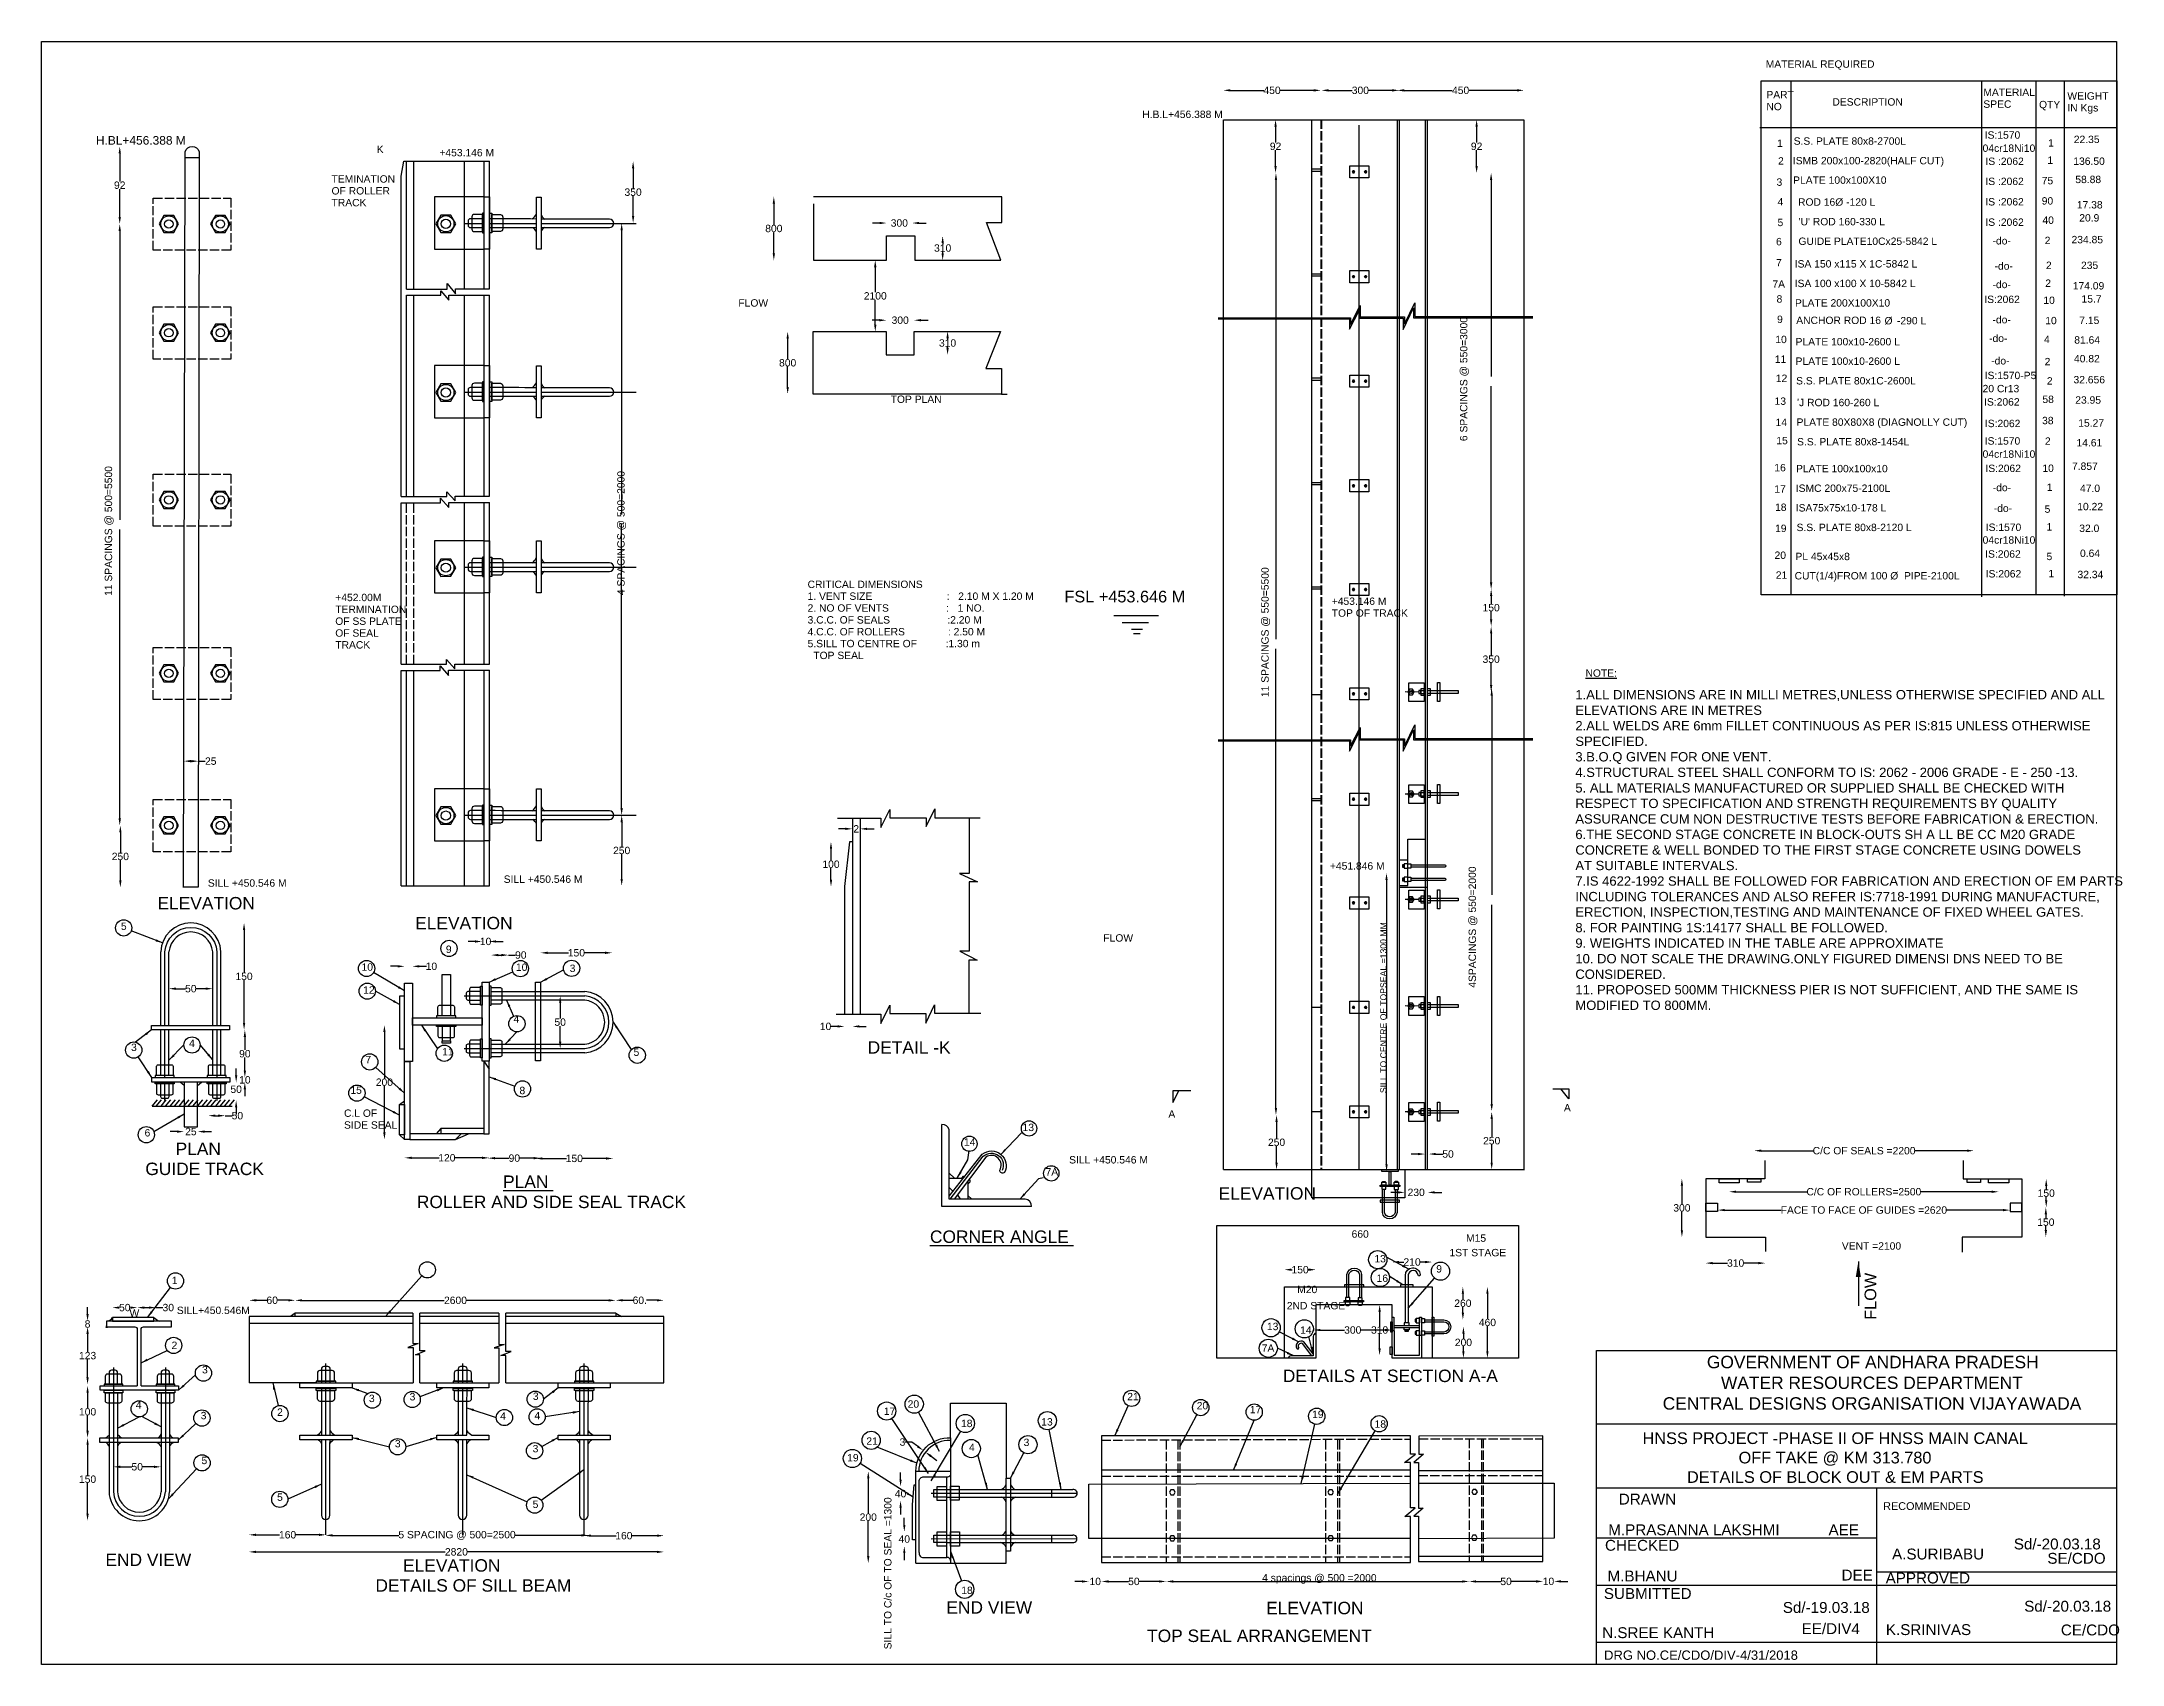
# Model space of a CAD drawing. Header units: inches. Extents: x 1509 to 4188, y -1217 to 874.
import ezdxf

# ---------------------------------------------------------------- set-up
doc = ezdxf.new("R2010")
doc.units = ezdxf.units.IN
doc.header["$MEASUREMENT"] = 0
doc.linetypes.add('ACAD_ISO02W100', pattern=[15, 12, -3])
doc.layers.add('DIMENSIONS', color=7, linetype='Continuous')
doc.layers.add('TEXT', color=1, linetype='Continuous')
doc.styles.get("Standard").update_dxf_attribs({"font": 'arial.ttf', "height": 9.5})
doc.dimstyles.get("Standard").update_dxf_attribs({"dimtxt": 11, "dimasz": 9, "dimexe": 0.18, "dimexo": 0.0625, "dimgap": 0.09, "dimtad": 0, "dimtih": 1, "dimtoh": 1, "dimdec": 4, "dimzin": 0, "dimdsep": 46, "dimtxsty": 'Standard', "dimcen": 0.09, "dimse1": 1, "dimse2": 1, "dimadec": 0, "dimazin": 0, "dimtfac": 1, "dimtdec": 4, "dimtofl": 0, "dimtmove": 0, "dimatfit": 3, "dimfxl": 1, "dimtolj": 1, "dimtzin": 0, "dimarcsym": 0})

msp = doc.modelspace()

# ---------------------------------------------------------------- texts
at = {"color": 0}
msp.add_text('H.BL+456.388 M', height=11, dxfattribs=at).set_placement((1578.42196, 740.99405))
at = {"layer": 'DIMENSIONS', "color": 0}
for s, height, p in [('PART', 9.5, (3729.26699, 800.58354)), ('MATERIAL', 9.5, (4008.62242, 803.7084)), ('WEIGHT ', 9.5, (4116.78477, 798.9531)), ('NO', 9.5, (3729.26699, 785.32263)), ('DESCRIPTION', 9.5, (3814.27023, 791.2531)), ('SPEC ', 9.5, (4008.62242, 788.44748)), ('QTY', 9.5, (4080.36681, 787.85066)), ('IN Kgs', 9.5, (4116.78477, 783.69218)), ('S.S. PLATE 80x8-2700L', 9.5, (3764.39349, 740.8442)), ('IS:1570', 9.5, (4010.41013, 748.62032)), ('22.35', 9.5, (4125.09984, 742.99782)), ('1', 9.5, (3742.99246, 737.98243)), ('2', 9.5, (3744.29232, 715.24758)), ('ISMB 200x100-2820(HALF CUT)', 9.5, (3763.38053, 715.5884)), ('04cr18Ni10', 9.5, (4007.66807, 731.67379)), ('IS :2062', 9.5, (4011.26486, 714.79454)), ('1', 9.5, (4091.06802, 716.2399)), ('1', 9.5, (4091.97694, 738.49627)), ('136.50', 9.5, (4124.44647, 714.91817)), ('3', 9.5, (3742.34253, 687.96576)), ('PLATE 100x100X10', 9.5, (3763.71819, 690.52701)), ('IS :2062', 9.5, (4011.26486, 688.9453)), ('75', 9.5, (4083.7966, 689.89564)), ('58.88', 9.5, (4127.05997, 691.40963)), ('4', 9.5, (3743.64239, 662.63264)), ('ROD 16Ø -120 L', 9.5, (3770.04138, 662.31511)), ('IS :2062', 9.5, (4011.26486, 662.61027)), ('90', 9.5, (4083.7966, 663.77849)), ('5', 9.5, (3743.64239, 636.00039)), ("'U' ROD 160-330 L", 9.5, (3770.76785, 637.04908)), ('IS :2062', 9.5, (4011.26486, 636.36954)), ('40', 9.5, (4084.69887, 638.93679)), ('17.38', 9.5, (4129.02011, 658.75888)), ('20.9', 9.5, (4132.13015, 641.91626)), ('6', 9.5, (3741.69261, 611.31685)), ('GUIDE PLATE10Cx25-5842 L', 9.5, (3770.57344, 611.79329)), ('-do-', 9.5, (4020.47675, 612.35444)), ('2', 9.5, (4087.65288, 612.81962)), ('234.85', 9.5, (4122.14863, 613.91917)), ('7', 9.5, (3741.69261, 584.03503)), ('ISA 150 x115 X 1C-5842 L', 9.5, (3765.77628, 582.6768)), ('-do-', 9.5, (4023.07384, 579.93703)), ('2', 9.5, (4089.24351, 580.79772)), ('235', 9.5, (4134.38404, 580.77319)), ('7A', 9.5, (3737.03551, 556.61088)), ('ISA 100 x100 X 10-5842 L', 9.5, (3765.77628, 557.421)), ('-do-', 9.5, (4020.47675, 556.11538)), ('2', 9.5, (4088.36122, 557.77358)), ('174.09', 9.5, (4123.75855, 554.38512)), ('8', 9.5, (3742.37966, 537.46407)), ('PLATE 200X100X10', 9.5, (3766.11393, 532.35961)), ('IS:2062', 9.5, (4009.83846, 536.9291)), ('10', 9.5, (4085.91104, 535.73432)), ('15.7', 9.5, (4135.02425, 537.54645)), ('9', 9.5, (3743.02023, 511.21534)), ('ANCHOR ROD 16', 9.5, (3767.71638, 509.94254)), ('Ø', 9.5, (3881.4097, 509.50169)), ('-290 L', 9.5, (3897.40466, 509.50169)), ('-do-', 9.5, (4020.44612, 510.77762)), ('10', 9.5, (4088.36122, 509.61372)), ('7.15', 9.5, (4132.12639, 509.87117)), ('10', 9.5, (3740.77824, 485.28672)), ('PLATE 100x10-2600 L', 9.5, (3766.86058, 482.38112)), ('-do-', 9.5, (4016.00834, 486.78308)), ('4', 9.5, (4086.72138, 485.32318)), ('81.64', 9.5, (4125.67917, 484.66408)), ('11', 9.5, (3740.13487, 459.89853)), ('PLATE 100x10-2600 L', 9.5, (3766.86058, 457.31972)), ('-do-', 9.5, (4018.73867, 457.78936)), ('2', 9.5, (4087.5381, 456.75377)), ('40.82', 9.5, (4125.35718, 460.52866)), ('12', 9.5, (3741.41599, 435.25033)), ('S.S. PLATE 80x1C-2600L', 9.5, (3767.53588, 432.06393)), ('20 Cr13', 9.5, (4007.66807, 421.98694)), ('IS:1570-P5', 9.5, (4010.41013, 438.93348)), ('2', 9.5, (4090.39663, 431.85757)), ('32.656', 9.5, (4124.71322, 433.49698)), ('13', 9.5, (3739.81458, 405.80054)), ("'J ROD 160-260 L", 9.5, (3768.8181, 404.05885)), ('IS:2062', 9.5, (4009.58319, 404.83003)), ('58', 9.5, (4084.67957, 408.18577)), ('23.95', 9.5, (4126.969, 407.28296)), ('14', 9.5, (3741.09106, 378.42582)), ('PLATE 80X80X8 (DIAGNOLLY CUT)', 9.5, (3768.12232, 378.79282)), ('IS:2062', 9.5, (4010.59956, 377.04274)), ('38', 9.5, (4084.27121, 380.84077)), ('15.27', 9.5, (4130.83282, 377.67684)), ('15', 9.5, (3742.05191, 355.05805)), ('S.S. PLATE 80x8-1454L', 9.5, (3768.79763, 353.53702)), ('IS:1570', 9.5, (4010.41013, 354.56221)), ('2', 9.5, (4087.94646, 354.31203)), ('14.61', 9.5, (4128.57893, 352.25419)), ('16', 9.5, (3739.48963, 320.16644)), ('PLATE 100x100x10', 9.5, (3767.46629, 318.91275)), ('04cr18Ni10', 9.5, (4007.66807, 337.61568)), ('IS:2062', 9.5, (4011.28387, 319.23623)), ('10', 9.5, (4084.66038, 319.42189)), ('7.857', 9.5, (4122.78321, 322.00446)), ('17', 9.5, (3739.48963, 292.63729)), ('ISMC 200x75-2100L', 9.5, (3767.12864, 293.65695)), ('-do-', 9.5, (4020.76169, 294.55286)), ('1', 9.5, (4090.37743, 294.93382)), ('47.0', 9.5, (4133.08516, 293.52399)), ('18', 9.5, (3740.44361, 269.13334)), ('ISA75x75x10-178 L', 9.5, (3767.12864, 268.40116)), ('-do-', 9.5, (4022.05337, 267.87278)), ('5', 9.5, (4087.51891, 266.77255)), ('10.22', 9.5, (4129.54333, 270.03217)), ('19', 9.5, (3740.44361, 241.92429)), ('S.S. PLATE 80x8-2120 L', 9.5, (3768.1416, 243.14536)), ('IS:1570', 9.5, (4011.71986, 243.34432)), ('1', 9.5, (4089.96907, 243.91702)), ('32.0', 9.5, (4132.11921, 242.03508)), ('20', 9.5, (3739.80304, 207.35279)), ('PL 45x45x8', 9.5, (3766.7159, 205.7094)), ('04cr18Ni10', 9.5, (4007.70041, 226.97839)), ('IS:2062', 9.5, (4011.03358, 208.93414)), ('5', 9.5, (4089.96907, 205.79253)), ('0.64', 9.5, (4133.08516, 209.85452)), ('21', 9.5, (3741.40446, 181.74428)), ('CUT(1/4)FROM 100 Ø  PIPE-2100L', 9.5, (3765.6306, 180.87266)), ('IS:2062', 9.5, (4011.66676, 183.40994)), ('1', 9.5, (4092.41925, 183.75327)), ('32.34', 9.5, (4129.86532, 182.50104)), ('DRAWN', 14, (3539.28373, -1010.78333)), ('RECOMMENDED ', 10, (3879.62445, -1017.82062)), ('M.PRASANNA LAKSHMI', 14, (3525.7083, -1050.30634)), ('AEE', 14, (3809.3082, -1050.42739)), ('CHECKED ', 14, (3521.47307, -1070.30683)), ('A.SURIBABU', 14, (3891.12764, -1081.55115)), ('Sd/-20.03.18', 14, (4047.88509, -1068.61635)), ('M.BHANU', 14, (3524.81191, -1109.88694)), ('DEE', 14, (3826.10045, -1108.65733)), ('APPROVED ', 14, (3882.85281, -1112.43665)), ('SE/CDO', 14, (4091.13097, -1087.06715)), ('SUBMITTED', 14, (3520.00101, -1132.43487)), ('Sd/-19.03.18', 14, (3750.41344, -1150.3721)), ('Sd/-20.03.18', 14, (4061.25875, -1148.8127)), ('N.SREE KANTH ', 14, (3517.82567, -1182.83077)), ('EE/DIV4', 14, (3774.69053, -1177.65497)), ('K.SRINIVAS ', 14, (3883.1474, -1178.91403)), ('CE/CDO', 14, (4108.46653, -1179.3425)), ('DRG NO.CE/CDO/DIV-4/31/2018', 12, (3520.27182, -1210.84028))]:
    msp.add_text(s, height=height, dxfattribs=at).set_placement(p)
msp.add_text('SILL TO CENTRE OF TOPSEAL =1300 MM', height=8, rotation=90, dxfattribs=at).set_placement((3240.17909, -480.79883))
at = {"layer": 'DIMENSIONS', "color": 0, "char_height": 9.5, "attachment_point": 5, "rotation": 90}
for s, insert in [('\\A1;6 SPACINGS @ 550=3000', (3340.45763, 439.0044)), ('\\A1;11 SPACINGS @ 500=5500', (1595.53003, 243.25841)), ('\\A1;4 SPACINGS @ 500=2000', (2255.36145, 240.66049)), ('\\A1;11 SPACINGS @ 550=5500', (3084.65887, 112.90356)), ('\\A1;4SPACINGS @ 550=2000', (3351.55314, -266.94187))]:
    msp.add_mtext(s, dxfattribs=dict(at, insert=insert))
at = {"layer": 'DIMENSIONS', "color": 0, "attachment_point": 1}
for s, insert, char_height, width in [('1.ALL DIMENSIONS ARE IN MILLI METRES,UNLESS OTHERWISE SPECIFIED AND ALL \\PELEVATIONS ARE IN METRES \\P2.ALL WELDS ARE 6mm FILLET CONTINUOUS AS PER IS:815 UNLESS OTHERWISE \\PSPECIFIED. \\P3.B.O.Q GIVEN FOR ONE VENT. \\P4.STRUCTURAL STEEL SHALL CONFORM TO IS: 2062 - 2006 GRADE - E - 250 -13. \\P5. ALL MATERIALS MANUFACTURED OR SUPPLIED SHALL BE CHECKED WITH \\PRESPECT TO SPECIFICATION AND STRENGTH REQUIREMENTS BY QUALITY \\PASSURANCE CUM NON DESTRUCTIVE TESTS BEFORE FABRICATION & ERECTION. \\P6.THE SECOND STAGE CONCRETE IN BLOCK-OUTS SH A LL BE CC M20 GRADE \\PCONCRETE & WELL BONDED TO THE FIRST STAGE CONCRETE USING DOWELS \\PAT SUITABLE INTERVALS. \\P7.IS 4622-1992 SHALL BE FOLLOWED FOR FABRICATION AND ERECTION OF EM PARTS \\PINCLUDING TOLERANCES AND ALSO REFER IS:7718-1991 DURING MANUFACTURE, \\PERECTION, INSPECTION,TESTING AND MAINTENANCE OF FIXED WHEEL GATES. \\P8. FOR PAINTING 1S:14177 SHALL BE FOLLOWED. \\P9. WEIGHTS INDICATED IN THE TABLE ARE APPROXIMATE \\P10. DO NOT SCALE THE DRAWING.ONLY FIGURED DIMENSI DNS NEED TO BE CONSIDERED. \\P11. PROPOSED 500MM THICKNESS PIER IS NOT SUFFICIENT, AND THE SAME IS MODIFIED TO 800MM. ', (3483.32056, 38.43112), 12, 686.1761606), ('\\pi62.298;GOVERNMENT OF ANDHARA PRADESH \\P\\pi80.42;WATER RESOURCES DEPARTMENT  \\P\\pi5.4409;CENTRAL DESIGNS ORGANISATION VIJAYAWADA', (3590.3495, -819.2356), 16, 548.824521), ('\\pi7.224;HNSS PROJECT -PHASE II OF HNSS MAIN CANAL \\P\\pi130.84;OFF TAKE @ KM 313.780 \\P\\pi64.415;DETAILS OF BLOCK OUT & EM PARTS', (3562.64092, -917.85003), 15, 508.0360319)]:
    msp.add_mtext(s, dxfattribs=dict(at, insert=insert, char_height=char_height, width=width))
at = {"layer": 'TEXT', "color": 0}
for s, height, p in [('MATERIAL REQUIRED ', 9.5, (3728.43082, 840.01894)), ('H.B.L+456.388 M', 9.5, (2925.69717, 775.25523)), ('K', 9.5, (1939.97928, 730.22535)), ('+453.146 M', 9.5, (2020.65973, 725.93821)), ('TEMINATION', 9.5, (1881.8134, 692.03591)), ('TRACK ', 9.5, (1881.8134, 661.51408)), ('OF ROLLER', 9.5, (1881.8134, 676.77499)), ('FLOW', 9.5, (2405.61861, 532.33404)), ('TOP PLAN ', 9.5, (2601.73281, 408.26156)), ('+452.00M', 9.5, (1886.62325, 152.9137)), ('CRITICAL DIMENSIONS ', 9.5, (2494.75978, 169.84492)), ('1. VENT SIZE                          :   2.10 M X 1.20 M', 9.5, (2494.75978, 154.584)), ('FSL +453.646 M', 15, (2825.48664, 151.31078)), ('TERMINATION', 9.5, (1886.62325, 137.65279)), ('2. NO OF VENTS                    :   1 NO.', 9.5, (2494.75978, 139.32309)), ('TOP OF TRACK', 9.5, (3169.6226, 132.84328)), ('+453.146 M', 9.5, (3169.6226, 148.1042)), ('OF SS PLATE ', 9.5, (1886.62325, 122.39187)), ('OF SEAL ', 9.5, (1886.62325, 107.13096)), ('4.C.C. OF ROLLERS               : 2.50 M ', 9.5, (2494.75978, 108.80126)), ('3.C.C. OF SEALS                    :2.20 M', 9.5, (2494.75978, 124.06217)), ('TRACK ', 9.5, (1886.62325, 91.87004)), ('5.SILL TO CENTRE OF          :1.30 m', 9.5, (2494.75978, 93.54034)), ('  TOP SEAL ', 9.5, (2494.75978, 78.27943)), ('%%UNOTE:', 9.5, (3496.33842, 55.52869)), ('+451.846 M', 9.5, (3167.28773, -192.92905)), ('SILL +450.546 M', 9.5, (1722.55875, -214.92377)), ('SILL +450.546 M', 9.5, (2103.48809, -209.97284)), ('ELEVATION ', 16, (1657.7201, -244.19273)), ('5', 9.5, (1610.61903, -270.58869)), ('ELEVATION', 16, (1989.49449, -269.79677)), ('9', 9.5, (2029.04288, -300.25139)), ('FLOW ', 9.5, (2875.53009, -285.66543)), ('10', 9.5, (1920.4715, -323.14846)), ('10', 9.5, (2119.2119, -323.36406)), ('3', 9.5, (2188.4773, -324.78053)), ('12', 9.5, (1922.52639, -352.71305)), ('4', 9.5, (2116.15444, -390.27562)), ('3', 9.5, (1623.72371, -426.58392)), ('4', 9.5, (1698.42402, -421.34638)), ('11', 9.5, (2024.3351, -432.20319)), ('5', 9.5, (2270.70164, -432.84064)), ('DETAIL -K', 16, (2572.11499, -429.92156)), ('7', 9.5, (1925.40433, -442.38574)), ('15', 9.5, (1906.08831, -481.8052)), ('8', 9.5, (2123.81229, -482.18629)), ('C.L OF ', 9.5, (1897.86873, -511.36979)), ('A', 9.5, (2959.30494, -512.48361)), ('A', 9.5, (3468.6084, -504.38138)), ('6', 9.5, (1641.08545, -536.67829)), ('SIDE SEAL', 9.5, (1897.86873, -526.63071)), ('13', 9.5, (2771.57524, -529.73635)), ('PLAN ', 16, (1681.03594, -560.57893)), ('14', 9.5, (2696.12365, -548.58273)), ('SILL +450.546 M', 9.5, (2831.53231, -571.46763)), ('GUIDE TRACK ', 16, (1642.03104, -586.38737)), ('%%UPLAN ', 16, (2102.6662, -602.92781)), ('7A', 9.5, (2801.21694, -586.94858)), ('ROLLER AND SIDE SEAL TRACK ', 16, (1991.74047, -628.92465)), ('ELEVATION', 16, (3023.9392, -618.00065)), ('%%UCORNER ANGLE ', 16, (2652.29567, -673.77014)), ('660', 9.5, (3195.19454, -667.04077)), ('M15 ', 9.5, (3342.57102, -672.31571)), ('13', 9.5, (3224.57367, -698.86977)), ('1ST STAGE ', 9.5, (3321.23761, -691.01229)), ('VENT =2100', 9.5, (3826.44722, -682.44905)), ('1', 9.5, (1676.15167, -726.85179)), ('16', 9.5, (3227.4054, -723.97932)), ('9', 9.5, (3304.21592, -711.95503)), ('2ND STAGE ', 9.5, (3111.7969, -759.35303)), ('M20', 9.5, (3125.21497, -738.49876)), ('W', 9.5, (1621.69784, -769.00647)), ('SILL+450.546M', 9.5, (1682.6002, -765.40918)), ('13', 9.5, (3086.20319, -786.16567)), ('2', 9.5, (1675.81305, -810.41689)), ('14', 9.5, (3128.94222, -790.8827)), ('7A', 9.5, (3079.49416, -813.97137)), ('3', 9.5, (1715.09258, -841.88068)), ('DETAILS AT SECTION A-A ', 16, (3106.63594, -853.01949)), ('4', 9.5, (1629.7257, -887.36887)), ('3', 9.5, (1929.99002, -878.80657)), ('3', 9.5, (1982.36885, -876.69637)), ('3', 9.5, (2141.05286, -876.01954)), ('20', 9.5, (2623.63717, -886.09635)), ('21', 9.5, (2906.35224, -876.48515)), ('20', 9.5, (2995.78197, -888.13968)), ('17', 9.5, (3064.21516, -893.18998)), ('3', 9.5, (1713.36403, -900.90169)), ('2', 9.5, (1811.71524, -896.53225)), ('4', 9.5, (2098.94554, -901.49883)), ('4', 9.5, (2143.12857, -900.90629)), ('17', 9.5, (2592.96382, -895.31742)), ('18', 9.5, (2692.3129, -911.04748)), ('13', 9.5, (2795.60413, -909.02569)), ('19', 9.5, (3144.3131, -899.40573)), ('18', 9.5, (3224.79986, -911.83723)), ('3', 9.5, (1963.3604, -937.0481)), ('3', 9.5, (2140.75633, -943.56929)), ('21', 9.5, (2570.43384, -933.82894)), ('4', 9.5, (2702.62783, -941.96518)), ('3', 9.5, (2772.93223, -935.45619)), ('5', 9.5, (1714.37988, -958.75445)), ('19', 9.5, (2545.7323, -955.25437)), ('5', 9.5, (1811.72081, -1006.00528)), ('5', 9.5, (2140.73959, -1015.23803)), ('END VIEW', 16, (1590.68283, -1089.93672)), ('ELEVATION', 16, (1973.88559, -1097.24508)), ('DETAILS OF SILL BEAM', 16, (1938.3526, -1123.03065)), ('18', 9.5, (2692.65368, -1126.02807)), ('4 spacings @ 500 =2000', 9.5, (3080.00915, -1109.94879)), ('END VIEW ', 16, (2673.44743, -1151.30939)), ('ELEVATION', 16, (3085.17414, -1152.08929)), ('TOP SEAL ARRANGEMENT ', 16, (2931.85771, -1187.90372))]:
    msp.add_text(s, height=height, dxfattribs=at).set_placement(p)
for s, height, p in [('FLOW ', 15, (3870.73464, -772.81739)), ('SILL TO C/c OF TO SEAL =1300', 9.5, (2602.78601, -1197.31269))]:
    msp.add_text(s, height=height, rotation=90, dxfattribs=at).set_placement(p)

# ---------------------------------------------------------------- blocks, each defined once
blk = doc.blocks.new('*D1')
at = {"layer": 'Defpoints', "color": 0, "transparency": 16777216}
for p in [(1702.5, 738.6), (1609.1, 638.7), (1672.3, 638.7)]:
    blk.add_point(p, dxfattribs=at)
at = {"layer": 'DIMENSIONS', "color": 0, "lineweight": -2, "transparency": 16777216}
for p, q in [((1609.1, 729.6), (1609.1, 693.6)), ((1609.1, 647.7), (1609.1, 683.7))]:
    blk.add_line(p, q, dxfattribs=at)
at = {"layer": 'DIMENSIONS', "color": 0, "transparency": 16777216}
for points in [[(1607.6, 729.6), (1610.6, 729.6), (1609.1, 738.6)], [(1607.6, 647.7), (1610.6, 647.7), (1609.1, 638.7)]]:
    blk.add_solid(points, dxfattribs=at)
at = {"layer": 'DIMENSIONS', "color": 0, "transparency": 16777216, "insert": (1609.1, 688.7), "char_height": 9.5, "attachment_point": 5}
blk.add_mtext('\\A1;92', dxfattribs=at)
blk = doc.blocks.new('*D2')
at = {"layer": 'Defpoints', "color": 0, "transparency": 16777216}
for p in [(1672.3, -136), (1609.9, -215.9), (1691.4, -215.9)]:
    blk.add_point(p, dxfattribs=at)
at = {"layer": 'DIMENSIONS', "color": 0, "lineweight": -2, "transparency": 16777216}
for p, q in [((1609.9, -145), (1609.9, -171)), ((1609.9, -206.9), (1609.9, -180.9))]:
    blk.add_line(p, q, dxfattribs=at)
at = {"layer": 'DIMENSIONS', "color": 0, "transparency": 16777216}
for points in [[(1608.4, -145), (1611.4, -145), (1609.9, -136)], [(1608.4, -206.9), (1611.4, -206.9), (1609.9, -215.9)]]:
    blk.add_solid(points, dxfattribs=at)
at = {"layer": 'DIMENSIONS', "color": 0, "transparency": 16777216, "insert": (1609.9, -176), "char_height": 9.5, "attachment_point": 5}
blk.add_mtext('\\A1;250', dxfattribs=at)
blk = doc.blocks.new('*D3')
at = {"layer": 'Defpoints', "color": 0, "transparency": 16777216}
for p in [(1691.7, -53.2), (1710.3, -53.2), (1710.3, -53.2)]:
    blk.add_point(p, dxfattribs=at)
at = {"layer": 'DIMENSIONS', "color": 0, "lineweight": -2, "transparency": 16777216}
for p, q in [((1700.7, -53.2), (1701.3, -53.2)), ((1710.3, -53.2), (1719.3, -53.2))]:
    blk.add_line(p, q, dxfattribs=at)
at = {"layer": 'DIMENSIONS', "color": 0, "transparency": 16777216}
for points in [[(1700.7, -51.7), (1700.7, -54.7), (1691.7, -53.2)], [(1701.3, -51.7), (1701.3, -54.7), (1710.3, -53.2)]]:
    blk.add_solid(points, dxfattribs=at)
at = {"layer": 'DIMENSIONS', "color": 0, "transparency": 16777216, "insert": (1726.3, -53.2), "char_height": 9.5, "attachment_point": 5}
blk.add_mtext('\\A1;25', dxfattribs=at)
blk = doc.blocks.new('*D4')
at = {"layer": 'Defpoints', "color": 0, "transparency": 16777216}
for p in [(2078.3, 719.5), (2076.2, 640), (2270.1, 640)]:
    blk.add_point(p, dxfattribs=at)
at = {"layer": 'DIMENSIONS', "color": 0, "lineweight": -2, "transparency": 16777216}
for p, q in [((2270.1, 710.5), (2270.1, 684.7)), ((2270.1, 649), (2270.1, 674.8))]:
    blk.add_line(p, q, dxfattribs=at)
at = {"layer": 'DIMENSIONS', "color": 0, "transparency": 16777216}
for points in [[(2268.6, 710.5), (2271.6, 710.5), (2270.1, 719.5)], [(2268.6, 649), (2271.6, 649), (2270.1, 640)]]:
    blk.add_solid(points, dxfattribs=at)
at = {"layer": 'DIMENSIONS', "color": 0, "transparency": 16777216, "insert": (2270.1, 679.7), "char_height": 9.5, "attachment_point": 5}
blk.add_mtext('\\A1;350', dxfattribs=at)
blk = doc.blocks.new('*D5')
at = {"layer": 'Defpoints', "color": 0, "transparency": 16777216}
for p in [(2073.6, -122.8), (2073.6, -213.9), (2255.4, -213.9)]:
    blk.add_point(p, dxfattribs=at)
at = {"layer": 'DIMENSIONS', "color": 0, "lineweight": -2, "transparency": 16777216}
for p, q in [((2255.4, -131.8), (2255.4, -163.4)), ((2255.4, -204.9), (2255.4, -173.2))]:
    blk.add_line(p, q, dxfattribs=at)
at = {"layer": 'DIMENSIONS', "color": 0, "transparency": 16777216}
for points in [[(2253.9, -131.8), (2256.9, -131.8), (2255.4, -122.8)], [(2253.9, -204.9), (2256.9, -204.9), (2255.4, -213.9)]]:
    blk.add_solid(points, dxfattribs=at)
at = {"layer": 'DIMENSIONS', "color": 0, "transparency": 16777216, "insert": (2255.4, -168.3), "char_height": 9.5, "attachment_point": 5}
blk.add_mtext('\\A1;250', dxfattribs=at)
blk = doc.blocks.new('*D6')
at = {"layer": 'Defpoints', "color": 0, "transparency": 16777216}
for p in [(2502.4, 673.8), (2451.3, 592.1), (2508.9, 592.1)]:
    blk.add_point(p, dxfattribs=at)
at = {"layer": 'DIMENSIONS', "color": 0, "lineweight": -2, "transparency": 16777216}
for p, q in [((2451.3, 664.8), (2451.3, 637.9)), ((2451.3, 601.1), (2451.3, 628))]:
    blk.add_line(p, q, dxfattribs=at)
at = {"layer": 'DIMENSIONS', "color": 0, "transparency": 16777216}
for points in [[(2449.8, 664.8), (2452.8, 664.8), (2451.3, 673.8)], [(2449.8, 601.1), (2452.8, 601.1), (2451.3, 592.1)]]:
    blk.add_solid(points, dxfattribs=at)
at = {"layer": 'DIMENSIONS', "color": 0, "transparency": 16777216, "insert": (2451.3, 632.9), "char_height": 9.5, "attachment_point": 5}
blk.add_mtext('\\A1;800', dxfattribs=at)
blk = doc.blocks.new('*D7')
at = {"layer": 'Defpoints', "color": 0, "transparency": 16777216}
for p in [(2596.5, 623.3), (2629.3, 640), (2629.3, 623.3)]:
    blk.add_point(p, dxfattribs=at)
at = {"layer": 'DIMENSIONS', "color": 0, "lineweight": -2, "transparency": 16777216}
for p, q in [((2587.5, 640), (2578.5, 640)), ((2638.3, 640), (2647.3, 640))]:
    blk.add_line(p, q, dxfattribs=at)
at = {"layer": 'DIMENSIONS', "color": 0, "transparency": 16777216}
for points in [[(2587.5, 641.5), (2587.5, 638.5), (2596.5, 640)], [(2638.3, 641.5), (2638.3, 638.5), (2629.3, 640)]]:
    blk.add_solid(points, dxfattribs=at)
at = {"layer": 'DIMENSIONS', "color": 0, "transparency": 16777216, "insert": (2612.9, 640), "char_height": 9.5, "attachment_point": 5}
blk.add_mtext('\\A1;300', dxfattribs=at)
blk = doc.blocks.new('*D8')
at = {"layer": 'Defpoints', "color": 0, "transparency": 16777216}
for p in [(2632.9, 623.3), (2632.9, 592), (2668.7, 592)]:
    blk.add_point(p, dxfattribs=at)
at = {"layer": 'DIMENSIONS', "color": 0, "lineweight": -2, "transparency": 16777216}
for p, q in [((2668.7, 614.3), (2668.7, 612.6)), ((2668.7, 601), (2668.7, 602.7))]:
    blk.add_line(p, q, dxfattribs=at)
at = {"layer": 'DIMENSIONS', "color": 0, "transparency": 16777216}
for points in [[(2667.2, 614.3), (2670.2, 614.3), (2668.7, 623.3)], [(2667.2, 601), (2670.2, 601), (2668.7, 592)]]:
    blk.add_solid(points, dxfattribs=at)
at = {"layer": 'DIMENSIONS', "color": 0, "transparency": 16777216, "insert": (2668.7, 607.7), "char_height": 9.5, "attachment_point": 5}
blk.add_mtext('\\A1;310', dxfattribs=at)
blk = doc.blocks.new('*D9')
at = {"layer": 'Defpoints', "color": 0, "transparency": 16777216}
for p in [(2581.9, 592.1), (2581.9, 500.1), (2581.9, 500.1)]:
    blk.add_point(p, dxfattribs=at)
at = {"layer": 'DIMENSIONS', "color": 0, "lineweight": -2, "transparency": 16777216}
for p, q in [((2581.9, 583.1), (2581.9, 551)), ((2581.9, 509.1), (2581.9, 541.2))]:
    blk.add_line(p, q, dxfattribs=at)
at = {"layer": 'DIMENSIONS', "color": 0, "transparency": 16777216}
for points in [[(2580.4, 583.1), (2583.4, 583.1), (2581.9, 592.1)], [(2580.4, 509.1), (2583.4, 509.1), (2581.9, 500.1)]]:
    blk.add_solid(points, dxfattribs=at)
at = {"layer": 'DIMENSIONS', "color": 0, "transparency": 16777216, "insert": (2581.9, 546.1), "char_height": 9.5, "attachment_point": 5}
blk.add_mtext('\\A1;2100', dxfattribs=at)
blk = doc.blocks.new('*D10')
at = {"layer": 'Defpoints', "color": 0, "transparency": 16777216}
for p in [(2631.9, 514.8), (2596.1, 485.2), (2631.9, 485.2)]:
    blk.add_point(p, dxfattribs=at)
at = {"layer": 'DIMENSIONS', "color": 0, "lineweight": -2, "transparency": 16777216}
for p, q in [((2587.1, 514.8), (2578.1, 514.8)), ((2640.9, 514.8), (2649.9, 514.8))]:
    blk.add_line(p, q, dxfattribs=at)
at = {"layer": 'DIMENSIONS', "color": 0, "transparency": 16777216}
for points in [[(2587.1, 516.3), (2587.1, 513.3), (2596.1, 514.8)], [(2640.9, 516.3), (2640.9, 513.3), (2631.9, 514.8)]]:
    blk.add_solid(points, dxfattribs=at)
at = {"layer": 'DIMENSIONS', "color": 0, "transparency": 16777216, "insert": (2614, 514.8), "char_height": 9.5, "attachment_point": 5}
blk.add_mtext('\\A1;300', dxfattribs=at)
blk = doc.blocks.new('*D11')
at = {"layer": 'Defpoints', "color": 0, "transparency": 16777216}
for p in [(2631.9, 500.6), (2631.9, 470.3), (2675, 470.3)]:
    blk.add_point(p, dxfattribs=at)
at = {"layer": 'DIMENSIONS', "color": 0, "lineweight": -2, "transparency": 16777216}
for p, q in [((2675, 491.6), (2675, 490.3)), ((2675, 479.3), (2675, 480.5))]:
    blk.add_line(p, q, dxfattribs=at)
at = {"layer": 'DIMENSIONS', "color": 0, "transparency": 16777216}
for points in [[(2673.5, 491.6), (2676.5, 491.6), (2675, 500.6)], [(2673.5, 479.3), (2676.5, 479.3), (2675, 470.3)]]:
    blk.add_solid(points, dxfattribs=at)
at = {"layer": 'DIMENSIONS', "color": 0, "transparency": 16777216, "insert": (2675, 485.4), "char_height": 9.5, "attachment_point": 5}
blk.add_mtext('\\A1;310', dxfattribs=at)
blk = doc.blocks.new('*D12')
at = {"layer": 'Defpoints', "color": 0, "transparency": 16777216}
for p in [(2501.8, 500.1), (2469.1, 419.7), (2501.8, 419.7)]:
    blk.add_point(p, dxfattribs=at)
at = {"layer": 'DIMENSIONS', "color": 0, "lineweight": -2, "transparency": 16777216}
for p, q in [((2469.1, 491.1), (2469.1, 464.8)), ((2469.1, 428.7), (2469.1, 455))]:
    blk.add_line(p, q, dxfattribs=at)
at = {"layer": 'DIMENSIONS', "color": 0, "transparency": 16777216}
for points in [[(2467.6, 491.1), (2470.6, 491.1), (2469.1, 500.1)], [(2467.6, 428.7), (2470.6, 428.7), (2469.1, 419.7)]]:
    blk.add_solid(points, dxfattribs=at)
at = {"layer": 'DIMENSIONS', "color": 0, "transparency": 16777216, "insert": (2469.1, 459.9), "char_height": 9.5, "attachment_point": 5}
blk.add_mtext('\\A1;800', dxfattribs=at)
blk = doc.blocks.new('*D13')
at = {"layer": 'Defpoints', "color": 0, "transparency": 16777216}
for p in [(3155.5, 810.9), (3030.1, 773.1), (3155.5, 773.1)]:
    blk.add_point(p, dxfattribs=at)
at = {"layer": 'DIMENSIONS', "color": 0, "lineweight": -2, "transparency": 16777216}
for p, q in [((3039.1, 810.9), (3082, 810.9)), ((3146.5, 810.9), (3103.5, 810.9))]:
    blk.add_line(p, q, dxfattribs=at)
at = {"layer": 'DIMENSIONS', "color": 0, "transparency": 16777216}
for points in [[(3039.1, 812.4), (3039.1, 809.4), (3030.1, 810.9)], [(3146.5, 812.4), (3146.5, 809.4), (3155.5, 810.9)]]:
    blk.add_solid(points, dxfattribs=at)
at = {"layer": 'DIMENSIONS', "color": 0, "transparency": 16777216, "insert": (3092.8, 810.9), "char_height": 9.5, "attachment_point": 5}
blk.add_mtext('\\A1;450', dxfattribs=at)
blk = doc.blocks.new('*D14')
at = {"layer": 'Defpoints', "color": 0, "transparency": 16777216}
for p in [(3256.4, 810.9), (3156.6, 773.1), (3256.4, 773.1)]:
    blk.add_point(p, dxfattribs=at)
at = {"layer": 'DIMENSIONS', "color": 0, "lineweight": -2, "transparency": 16777216}
for p, q in [((3165.6, 810.9), (3195.9, 810.9)), ((3247.4, 810.9), (3217, 810.9))]:
    blk.add_line(p, q, dxfattribs=at)
at = {"layer": 'DIMENSIONS', "color": 0, "transparency": 16777216}
for points in [[(3165.6, 812.4), (3165.6, 809.4), (3156.6, 810.9)], [(3247.4, 812.4), (3247.4, 809.4), (3256.4, 810.9)]]:
    blk.add_solid(points, dxfattribs=at)
at = {"layer": 'DIMENSIONS', "color": 0, "transparency": 16777216, "insert": (3206.5, 810.9), "char_height": 9.5, "attachment_point": 5}
blk.add_mtext('\\A1;300', dxfattribs=at)
blk = doc.blocks.new('*D15')
at = {"layer": 'Defpoints', "color": 0, "transparency": 16777216}
for p in [(3417.2, 810.9), (3254, 773.1), (3417.2, 773.1)]:
    blk.add_point(p, dxfattribs=at)
at = {"layer": 'DIMENSIONS', "color": 0, "lineweight": -2, "transparency": 16777216}
for p, q in [((3263, 810.9), (3324.8, 810.9)), ((3408.2, 810.9), (3346.4, 810.9))]:
    blk.add_line(p, q, dxfattribs=at)
at = {"layer": 'DIMENSIONS', "color": 0, "transparency": 16777216}
for points in [[(3263, 812.4), (3263, 809.4), (3254, 810.9)], [(3408.2, 812.4), (3408.2, 809.4), (3417.2, 810.9)]]:
    blk.add_solid(points, dxfattribs=at)
at = {"layer": 'DIMENSIONS', "color": 0, "transparency": 16777216, "insert": (3335.6, 810.9), "char_height": 9.5, "attachment_point": 5}
blk.add_mtext('\\A1;450', dxfattribs=at)
blk = doc.blocks.new('*D16')
at = {"layer": 'Defpoints', "color": 0, "transparency": 16777216}
for p in [(3202.1, 773.1), (3205.1, 704.4), (3356.2, 704.4)]:
    blk.add_point(p, dxfattribs=at)
at = {"layer": 'DIMENSIONS', "color": 0, "lineweight": -2, "transparency": 16777216}
for p, q in [((3356.2, 764.1), (3356.2, 743.7)), ((3356.2, 713.4), (3356.2, 733.8))]:
    blk.add_line(p, q, dxfattribs=at)
at = {"layer": 'DIMENSIONS', "color": 0, "transparency": 16777216}
for points in [[(3354.7, 764.1), (3357.7, 764.1), (3356.2, 773.1)], [(3354.7, 713.4), (3357.7, 713.4), (3356.2, 704.4)]]:
    blk.add_solid(points, dxfattribs=at)
at = {"layer": 'DIMENSIONS', "color": 0, "transparency": 16777216, "insert": (3356.2, 738.8), "char_height": 9.5, "attachment_point": 5}
blk.add_mtext('\\A1;92', dxfattribs=at)
blk = doc.blocks.new('*D17')
at = {"layer": 'Defpoints', "color": 0, "transparency": 16777216}
for p in [(3254, 168.6), (3254, 120.5), (3374.9, 120.5)]:
    blk.add_point(p, dxfattribs=at)
at = {"layer": 'DIMENSIONS', "color": 0, "lineweight": -2, "transparency": 16777216}
for p, q in [((3374.9, 159.6), (3374.9, 149.5)), ((3374.9, 129.5), (3374.9, 139.6))]:
    blk.add_line(p, q, dxfattribs=at)
at = {"layer": 'DIMENSIONS', "color": 0, "transparency": 16777216}
for points in [[(3373.4, 159.6), (3376.4, 159.6), (3374.9, 168.6)], [(3373.4, 129.5), (3376.4, 129.5), (3374.9, 120.5)]]:
    blk.add_solid(points, dxfattribs=at)
at = {"layer": 'DIMENSIONS', "color": 0, "transparency": 16777216, "insert": (3374.9, 144.5), "char_height": 9.5, "attachment_point": 5}
blk.add_mtext('\\A1;150', dxfattribs=at)
blk = doc.blocks.new('*D18')
at = {"layer": 'Defpoints', "color": 0, "transparency": 16777216}
for p in [(3289.8, 120.3), (3284.2, 35.8), (3374.9, 35.8)]:
    blk.add_point(p, dxfattribs=at)
at = {"layer": 'DIMENSIONS', "color": 0, "lineweight": -2, "transparency": 16777216}
for p, q in [((3374.9, 111.3), (3374.9, 83)), ((3374.9, 44.8), (3374.9, 73.1))]:
    blk.add_line(p, q, dxfattribs=at)
at = {"layer": 'DIMENSIONS', "color": 0, "transparency": 16777216}
for points in [[(3373.4, 111.3), (3376.4, 111.3), (3374.9, 120.3)], [(3373.4, 44.8), (3376.4, 44.8), (3374.9, 35.8)]]:
    blk.add_solid(points, dxfattribs=at)
at = {"layer": 'DIMENSIONS', "color": 0, "transparency": 16777216, "insert": (3374.9, 78.1), "char_height": 9.5, "attachment_point": 5}
blk.add_mtext('\\A1;350', dxfattribs=at)
blk = doc.blocks.new('*D19')
at = {"layer": 'Defpoints', "color": 0, "transparency": 16777216}
for p in [(3296.9, -505), (3296.9, -579.3), (3375.6, -579.3)]:
    blk.add_point(p, dxfattribs=at)
at = {"layer": 'DIMENSIONS', "color": 0, "lineweight": -2, "transparency": 16777216}
for p, q in [((3375.6, -514), (3375.6, -537.2)), ((3375.6, -570.3), (3375.6, -547.1))]:
    blk.add_line(p, q, dxfattribs=at)
at = {"layer": 'DIMENSIONS', "color": 0, "transparency": 16777216}
for points in [[(3374.1, -514), (3377.1, -514), (3375.6, -505)], [(3374.1, -570.3), (3377.1, -570.3), (3375.6, -579.3)]]:
    blk.add_solid(points, dxfattribs=at)
at = {"layer": 'DIMENSIONS', "color": 0, "transparency": 16777216, "insert": (3375.6, -542.2), "char_height": 9.5, "attachment_point": 5}
blk.add_mtext('\\A1;250', dxfattribs=at)
blk = doc.blocks.new('*D20')
at = {"layer": 'Defpoints', "color": 0, "transparency": 16777216}
for p in [(2943.2, 773.1), (2946.2, 704.4), (3097.3, 704.4)]:
    blk.add_point(p, dxfattribs=at)
at = {"layer": 'DIMENSIONS', "color": 0, "lineweight": -2, "transparency": 16777216}
for p, q in [((3097.3, 764.1), (3097.3, 743.7)), ((3097.3, 713.4), (3097.3, 733.8))]:
    blk.add_line(p, q, dxfattribs=at)
at = {"layer": 'DIMENSIONS', "color": 0, "transparency": 16777216}
for points in [[(3095.8, 764.1), (3098.8, 764.1), (3097.3, 773.1)], [(3095.8, 713.4), (3098.8, 713.4), (3097.3, 704.4)]]:
    blk.add_solid(points, dxfattribs=at)
at = {"layer": 'DIMENSIONS', "color": 0, "transparency": 16777216, "insert": (3097.3, 738.8), "char_height": 9.5, "attachment_point": 5}
blk.add_mtext('\\A1;92', dxfattribs=at)
blk = doc.blocks.new('*D21')
at = {"layer": 'Defpoints', "color": 0, "transparency": 16777216}
for p in [(3097.8, -509), (3097.8, -579.3), (3098.6, -579.3)]:
    blk.add_point(p, dxfattribs=at)
at = {"layer": 'DIMENSIONS', "color": 0, "lineweight": -2, "transparency": 16777216}
for p, q in [((3098.6, -518), (3098.6, -539.2)), ((3098.6, -570.3), (3098.6, -549.1))]:
    blk.add_line(p, q, dxfattribs=at)
at = {"layer": 'DIMENSIONS', "color": 0, "transparency": 16777216}
for points in [[(3097.1, -518), (3100.1, -518), (3098.6, -509)], [(3097.1, -570.3), (3100.1, -570.3), (3098.6, -579.3)]]:
    blk.add_solid(points, dxfattribs=at)
at = {"layer": 'DIMENSIONS', "color": 0, "transparency": 16777216, "insert": (3098.6, -544.2), "char_height": 9.5, "attachment_point": 5}
blk.add_mtext('\\A1;250', dxfattribs=at)
blk = doc.blocks.new('*D22')
at = {"layer": 'Defpoints', "color": 0, "transparency": 16777216}
for p in [(3254, -197.4), (3240.2, -581.6), (3245.8, -581.6)]:
    blk.add_point(p, dxfattribs=at)
at = {"layer": 'DIMENSIONS', "color": 0, "lineweight": -2, "transparency": 16777216}
for p, q in [((3240.2, -206.4), (3240.2, -384.7)), ((3240.2, -572.6), (3240.2, -394.3))]:
    blk.add_line(p, q, dxfattribs=at)
at = {"layer": 'DIMENSIONS', "color": 0, "transparency": 16777216}
for points in [[(3238.7, -206.4), (3241.7, -206.4), (3240.2, -197.4)], [(3238.7, -572.6), (3241.7, -572.6), (3240.2, -581.6)]]:
    blk.add_solid(points, dxfattribs=at)
at = {"layer": 'DIMENSIONS', "color": 0, "transparency": 16777216, "insert": (3240.2, -389.5), "char_height": 9.5, "attachment_point": 5}
blk.add_mtext('\\A1;  ', dxfattribs=at)
blk = doc.blocks.new('*D23')
at = {"layer": 'Defpoints', "color": 0, "transparency": 16777216}
for p in [(3289.8, -559.3), (3294.6, -559.3), (3294.6, -559.3)]:
    blk.add_point(p, dxfattribs=at)
at = {"layer": 'DIMENSIONS', "color": 0, "lineweight": -2, "transparency": 16777216}
for p, q in [((3280.8, -559.3), (3271.8, -559.3)), ((3303.6, -559.3), (3312.6, -559.3))]:
    blk.add_line(p, q, dxfattribs=at)
at = {"layer": 'DIMENSIONS', "color": 0, "transparency": 16777216}
for points in [[(3280.8, -557.8), (3280.8, -560.8), (3289.8, -559.3)], [(3303.6, -557.8), (3303.6, -560.8), (3294.6, -559.3)]]:
    blk.add_solid(points, dxfattribs=at)
at = {"layer": 'DIMENSIONS', "color": 0, "transparency": 16777216, "insert": (3319.4, -559.3), "char_height": 9.5, "attachment_point": 5}
blk.add_mtext('\\A1;50', dxfattribs=at)
blk = doc.blocks.new('*D24')
at = {"layer": 'Defpoints', "color": 0, "transparency": 16777216}
for p in [(3263.6, -579.3), (3293.3, -579.3), (3293.3, -608.7)]:
    blk.add_point(p, dxfattribs=at)
at = {"layer": 'DIMENSIONS', "color": 0, "lineweight": -2, "transparency": 16777216}
for p, q in [((3254.6, -608.7), (3245.6, -608.7)), ((3302.3, -608.7), (3311.3, -608.7))]:
    blk.add_line(p, q, dxfattribs=at)
at = {"layer": 'DIMENSIONS', "color": 0, "transparency": 16777216}
for points in [[(3254.6, -607.2), (3254.6, -610.2), (3263.6, -608.7)], [(3302.3, -607.2), (3302.3, -610.2), (3293.3, -608.7)]]:
    blk.add_solid(points, dxfattribs=at)
at = {"layer": 'DIMENSIONS', "color": 0, "transparency": 16777216, "insert": (3278.4, -608.7), "char_height": 9.5, "attachment_point": 5}
blk.add_mtext('\\A1;230', dxfattribs=at)
blk = doc.blocks.new('*D25')
at = {"layer": 'Defpoints', "color": 0, "transparency": 16777216}
for p in [(3108.8, -708.3), (3108.8, -765.5), (3149.1, -765.5)]:
    blk.add_point(p, dxfattribs=at)
at = {"layer": 'DIMENSIONS', "color": 0, "lineweight": -2, "transparency": 16777216}
for p, q in [((3117.8, -708.3), (3118.8, -708.3)), ((3140.1, -708.3), (3139.1, -708.3))]:
    blk.add_line(p, q, dxfattribs=at)
at = {"layer": 'DIMENSIONS', "color": 0, "transparency": 16777216}
for points in [[(3117.8, -706.8), (3117.8, -709.8), (3108.8, -708.3)], [(3140.1, -706.8), (3140.1, -709.8), (3149.1, -708.3)]]:
    blk.add_solid(points, dxfattribs=at)
at = {"layer": 'DIMENSIONS', "color": 0, "transparency": 16777216, "insert": (3128.9, -708.3), "char_height": 9.5, "attachment_point": 5}
blk.add_mtext('\\A1;150', dxfattribs=at)
blk = doc.blocks.new('*D26')
at = {"layer": 'Defpoints', "color": 0, "transparency": 16777216}
for p in [(3298.8, -698.4), (3247.4, -753.6), (3298.8, -753.6)]:
    blk.add_point(p, dxfattribs=at)
at = {"layer": 'DIMENSIONS', "color": 0, "lineweight": -2, "transparency": 16777216}
for p, q in [((3256.4, -698.4), (3262.4, -698.4)), ((3289.8, -698.4), (3283.7, -698.4))]:
    blk.add_line(p, q, dxfattribs=at)
at = {"layer": 'DIMENSIONS', "color": 0, "transparency": 16777216}
for points in [[(3256.4, -696.9), (3256.4, -699.9), (3247.4, -698.4)], [(3289.8, -696.9), (3289.8, -699.9), (3298.8, -698.4)]]:
    blk.add_solid(points, dxfattribs=at)
at = {"layer": 'DIMENSIONS', "color": 0, "transparency": 16777216, "insert": (3273.1, -698.4), "char_height": 9.5, "attachment_point": 5}
blk.add_mtext('\\A1;210', dxfattribs=at)
blk = doc.blocks.new('*D27')
at = {"layer": 'Defpoints', "color": 0, "transparency": 16777216}
for p in [(3298.8, -730.3), (3301, -772.8), (3338.5, -772.8)]:
    blk.add_point(p, dxfattribs=at)
at = {"layer": 'DIMENSIONS', "color": 0, "lineweight": -2, "transparency": 16777216}
for p, q in [((3338.5, -739.3), (3338.5, -746.6)), ((3338.5, -763.8), (3338.5, -756.5))]:
    blk.add_line(p, q, dxfattribs=at)
at = {"layer": 'DIMENSIONS', "color": 0, "transparency": 16777216}
for points in [[(3337, -739.3), (3340, -739.3), (3338.5, -730.3)], [(3337, -763.8), (3340, -763.8), (3338.5, -772.8)]]:
    blk.add_solid(points, dxfattribs=at)
at = {"layer": 'DIMENSIONS', "color": 0, "transparency": 16777216, "insert": (3338.5, -751.5), "char_height": 9.5, "attachment_point": 5}
blk.add_mtext('\\A1;260', dxfattribs=at)
blk = doc.blocks.new('*D28')
at = {"layer": 'Defpoints', "color": 0, "transparency": 16777216}
for p in [(3301, -781.7), (3301, -822.3), (3339.2, -822.3)]:
    blk.add_point(p, dxfattribs=at)
at = {"layer": 'DIMENSIONS', "color": 0, "lineweight": -2, "transparency": 16777216}
for p, q in [((3339.2, -790.7), (3339.2, -797.1)), ((3339.2, -813.3), (3339.2, -806.9))]:
    blk.add_line(p, q, dxfattribs=at)
at = {"layer": 'DIMENSIONS', "color": 0, "transparency": 16777216}
for points in [[(3337.7, -790.7), (3340.7, -790.7), (3339.2, -781.7)], [(3337.7, -813.3), (3340.7, -813.3), (3339.2, -822.3)]]:
    blk.add_solid(points, dxfattribs=at)
at = {"layer": 'DIMENSIONS', "color": 0, "transparency": 16777216, "insert": (3339.2, -802), "char_height": 9.5, "attachment_point": 5}
blk.add_mtext('\\A1;200', dxfattribs=at)
blk = doc.blocks.new('*D29')
at = {"layer": 'Defpoints', "color": 0, "transparency": 16777216}
for p in [(3298.8, -730.3), (3301, -822.3), (3370.1, -822.3)]:
    blk.add_point(p, dxfattribs=at)
at = {"layer": 'DIMENSIONS', "color": 0, "lineweight": -2, "transparency": 16777216}
for p, q in [((3370.1, -739.3), (3370.1, -771.3)), ((3370.1, -813.3), (3370.1, -781.2))]:
    blk.add_line(p, q, dxfattribs=at)
at = {"layer": 'DIMENSIONS', "color": 0, "transparency": 16777216}
for points in [[(3368.6, -739.3), (3371.6, -739.3), (3370.1, -730.3)], [(3368.6, -813.3), (3371.6, -813.3), (3370.1, -822.3)]]:
    blk.add_solid(points, dxfattribs=at)
at = {"layer": 'DIMENSIONS', "color": 0, "transparency": 16777216, "insert": (3370.1, -776.3), "char_height": 9.5, "attachment_point": 5}
blk.add_mtext('\\A1;460', dxfattribs=at)
blk = doc.blocks.new('*D30')
at = {"layer": 'Defpoints', "color": 0, "transparency": 16777216}
for p in [(3247.4, -753.6), (3231.3, -818.5), (3250.2, -818.5)]:
    blk.add_point(p, dxfattribs=at)
at = {"layer": 'DIMENSIONS', "color": 0, "lineweight": -2, "transparency": 16777216}
for p, q in [((3231.3, -762.6), (3231.3, -781.1)), ((3231.3, -809.5), (3231.3, -791))]:
    blk.add_line(p, q, dxfattribs=at)
at = {"layer": 'DIMENSIONS', "color": 0, "transparency": 16777216}
for points in [[(3229.8, -762.6), (3232.8, -762.6), (3231.3, -753.6)], [(3229.8, -809.5), (3232.8, -809.5), (3231.3, -818.5)]]:
    blk.add_solid(points, dxfattribs=at)
at = {"layer": 'DIMENSIONS', "color": 0, "transparency": 16777216, "insert": (3231.3, -786), "char_height": 9.5, "attachment_point": 5}
blk.add_mtext('\\A1;310', dxfattribs=at)
blk = doc.blocks.new('*D31')
at = {"layer": 'Defpoints', "color": 0, "transparency": 16777216}
for p in [(3146, -784.4), (3247.4, -786), (3247.4, -787.9)]:
    blk.add_point(p, dxfattribs=at)
at = {"layer": 'DIMENSIONS', "color": 0, "lineweight": -2, "transparency": 16777216}
for p, q in [((3155, -786), (3186.1, -786)), ((3238.4, -786), (3207.3, -786))]:
    blk.add_line(p, q, dxfattribs=at)
at = {"layer": 'DIMENSIONS', "color": 0, "transparency": 16777216}
for points in [[(3155, -784.5), (3155, -787.5), (3146, -786)], [(3238.4, -784.5), (3238.4, -787.5), (3247.4, -786)]]:
    blk.add_solid(points, dxfattribs=at)
at = {"layer": 'DIMENSIONS', "color": 0, "transparency": 16777216, "insert": (3196.7, -786), "char_height": 9.5, "attachment_point": 5}
blk.add_mtext('\\A1;300', dxfattribs=at)
blk = doc.blocks.new('*D32')
at = {"layer": 'Defpoints', "color": 0, "transparency": 16777216}
for p in [(2856.9, -1054.4), (2873.3, -1054.4), (2873.3, -1109.9)]:
    blk.add_point(p, dxfattribs=at)
at = {"layer": 'DIMENSIONS', "color": 0, "lineweight": -2, "transparency": 16777216}
for p, q in [((2847.9, -1109.9), (2838.9, -1109.9)), ((2882.3, -1109.9), (2891.3, -1109.9))]:
    blk.add_line(p, q, dxfattribs=at)
at = {"layer": 'DIMENSIONS', "color": 0, "transparency": 16777216}
for points in [[(2847.9, -1108.4), (2847.9, -1111.4), (2856.9, -1109.9)], [(2882.3, -1108.4), (2882.3, -1111.4), (2873.3, -1109.9)]]:
    blk.add_solid(points, dxfattribs=at)
at = {"layer": 'DIMENSIONS', "color": 0, "transparency": 16777216, "insert": (2865.1, -1109.9), "char_height": 9.5, "attachment_point": 5}
blk.add_mtext('\\A1;10', dxfattribs=at)
blk = doc.blocks.new('*D33')
at = {"layer": 'Defpoints', "color": 0, "transparency": 16777216}
for p in [(2873.3, -1085.3), (2956.5, -1085.3), (2956.5, -1109.9)]:
    blk.add_point(p, dxfattribs=at)
at = {"layer": 'DIMENSIONS', "color": 0, "lineweight": -2, "transparency": 16777216}
for p, q in [((2882.3, -1109.9), (2908, -1109.9)), ((2947.5, -1109.9), (2921.8, -1109.9))]:
    blk.add_line(p, q, dxfattribs=at)
at = {"layer": 'DIMENSIONS', "color": 0, "transparency": 16777216}
for points in [[(2882.3, -1108.4), (2882.3, -1111.4), (2873.3, -1109.9)], [(2947.5, -1108.4), (2947.5, -1111.4), (2956.5, -1109.9)]]:
    blk.add_solid(points, dxfattribs=at)
at = {"layer": 'DIMENSIONS', "color": 0, "transparency": 16777216, "insert": (2914.9, -1109.9), "char_height": 9.5, "attachment_point": 5}
blk.add_mtext('\\A1;50', dxfattribs=at)
blk = doc.blocks.new('*D34')
at = {"layer": 'Defpoints', "color": 0, "transparency": 16777216}
for p in [(2956.5, -1085.3), (3346.6, -1085.3), (3346.6, -1109.9)]:
    blk.add_point(p, dxfattribs=at)
at = {"layer": 'DIMENSIONS', "color": 0, "lineweight": -2, "transparency": 16777216}
blk.add_line((2965.5, -1109.9), (3337.6, -1109.9), dxfattribs=at)
at = {"layer": 'DIMENSIONS', "color": 0, "transparency": 16777216}
for points in [[(2965.5, -1108.4), (2965.5, -1111.4), (2956.5, -1109.9)], [(3337.6, -1108.4), (3337.6, -1111.4), (3346.6, -1109.9)]]:
    blk.add_solid(points, dxfattribs=at)
blk = doc.blocks.new('*D35')
at = {"layer": 'Defpoints', "color": 0, "transparency": 16777216}
for p in [(3346.6, -1085.3), (3441.5, -1084.3), (3441.5, -1109.9)]:
    blk.add_point(p, dxfattribs=at)
at = {"layer": 'DIMENSIONS', "color": 0, "lineweight": -2, "transparency": 16777216}
for p, q in [((3355.6, -1109.9), (3387.2, -1109.9)), ((3432.5, -1109.9), (3400.9, -1109.9))]:
    blk.add_line(p, q, dxfattribs=at)
at = {"layer": 'DIMENSIONS', "color": 0, "transparency": 16777216}
for points in [[(3355.6, -1108.4), (3355.6, -1111.4), (3346.6, -1109.9)], [(3432.5, -1108.4), (3432.5, -1111.4), (3441.5, -1109.9)]]:
    blk.add_solid(points, dxfattribs=at)
at = {"layer": 'DIMENSIONS', "color": 0, "transparency": 16777216, "insert": (3394.1, -1109.9), "char_height": 9.5, "attachment_point": 5}
blk.add_mtext('\\A1;50', dxfattribs=at)
blk = doc.blocks.new('*D36')
at = {"layer": 'Defpoints', "color": 0, "transparency": 16777216}
for p in [(3441.5, -1054.2), (3455.8, -1054.1), (3455.8, -1109.8)]:
    blk.add_point(p, dxfattribs=at)
at = {"layer": 'DIMENSIONS', "color": 0, "lineweight": -2, "transparency": 16777216}
for p, q in [((3432.5, -1109.8), (3423.5, -1109.8)), ((3464.8, -1109.8), (3473.8, -1109.8))]:
    blk.add_line(p, q, dxfattribs=at)
at = {"layer": 'DIMENSIONS', "color": 0, "transparency": 16777216}
for points in [[(3432.5, -1108.3), (3432.5, -1111.3), (3441.5, -1109.8)], [(3464.8, -1108.3), (3464.8, -1111.3), (3455.8, -1109.8)]]:
    blk.add_solid(points, dxfattribs=at)
at = {"layer": 'DIMENSIONS', "color": 0, "transparency": 16777216, "insert": (3448.7, -1109.8), "char_height": 9.5, "attachment_point": 5}
blk.add_mtext('\\A1;10', dxfattribs=at)
blk = doc.blocks.new('*D37')
at = {"layer": 'Defpoints', "color": 0, "transparency": 16777216}
for p in [(2552.4, -140.4), (2562.4, -140.4), (2562.4, -140.4)]:
    blk.add_point(p, dxfattribs=at)
at = {"layer": 'DIMENSIONS', "color": 0, "lineweight": -2, "transparency": 16777216}
for p, q in [((2543.4, -140.4), (2534.4, -140.4)), ((2571.4, -140.4), (2580.4, -140.4))]:
    blk.add_line(p, q, dxfattribs=at)
at = {"layer": 'DIMENSIONS', "color": 0, "transparency": 16777216}
for points in [[(2543.4, -138.9), (2543.4, -141.9), (2552.4, -140.4)], [(2571.4, -138.9), (2571.4, -141.9), (2562.4, -140.4)]]:
    blk.add_solid(points, dxfattribs=at)
at = {"layer": 'DIMENSIONS', "color": 0, "transparency": 16777216, "insert": (2557.4, -140.4), "char_height": 9.5, "attachment_point": 5}
blk.add_mtext('\\A1;2', dxfattribs=at)
blk = doc.blocks.new('*D38')
at = {"layer": 'Defpoints', "color": 0, "transparency": 16777216}
for p in [(2550.5, -157.1), (2524.9, -214.8), (2542.3, -214.8)]:
    blk.add_point(p, dxfattribs=at)
at = {"layer": 'DIMENSIONS', "color": 0, "lineweight": -2, "transparency": 16777216}
for p, q in [((2524.9, -166.1), (2524.9, -181)), ((2524.9, -205.8), (2524.9, -190.9))]:
    blk.add_line(p, q, dxfattribs=at)
at = {"layer": 'DIMENSIONS', "color": 0, "transparency": 16777216}
for points in [[(2523.4, -166.1), (2526.4, -166.1), (2524.9, -157.1)], [(2523.4, -205.8), (2526.4, -205.8), (2524.9, -214.8)]]:
    blk.add_solid(points, dxfattribs=at)
at = {"layer": 'DIMENSIONS', "color": 0, "transparency": 16777216, "insert": (2524.9, -186), "char_height": 9.5, "attachment_point": 5}
blk.add_mtext('\\A1;100', dxfattribs=at)
blk = doc.blocks.new('*D39')
at = {"layer": 'Defpoints', "color": 0, "transparency": 16777216}
for p in [(2542.3, -379.2), (2552.4, -379.2), (2552.4, -394.9)]:
    blk.add_point(p, dxfattribs=at)
at = {"layer": 'DIMENSIONS', "color": 0, "lineweight": -2, "transparency": 16777216}
for p, q in [((2533.3, -394.9), (2524.3, -394.9)), ((2561.4, -394.9), (2570.4, -394.9))]:
    blk.add_line(p, q, dxfattribs=at)
at = {"layer": 'DIMENSIONS', "color": 0, "transparency": 16777216}
for points in [[(2533.3, -393.4), (2533.3, -396.4), (2542.3, -394.9)], [(2561.4, -393.4), (2561.4, -396.4), (2552.4, -394.9)]]:
    blk.add_solid(points, dxfattribs=at)
at = {"layer": 'DIMENSIONS', "color": 0, "transparency": 16777216, "insert": (2517.9, -394.9), "char_height": 9.5, "attachment_point": 5}
blk.add_mtext('\\A1;10', dxfattribs=at)
blk = doc.blocks.new('*D40')
at = {"layer": 'Defpoints', "color": 0, "transparency": 16777216}
for p in [(2176.2, -355.5), (2176.2, -423.4), (2176.2, -423.4)]:
    blk.add_point(p, dxfattribs=at)
at = {"layer": 'DIMENSIONS', "color": 0, "lineweight": -2, "transparency": 16777216}
for p, q in [((2176.2, -364.5), (2176.2, -384.5)), ((2176.2, -414.4), (2176.2, -394.4))]:
    blk.add_line(p, q, dxfattribs=at)
at = {"layer": 'DIMENSIONS', "color": 0, "transparency": 16777216}
for points in [[(2174.7, -364.5), (2177.7, -364.5), (2176.2, -355.5)], [(2174.7, -414.4), (2177.7, -414.4), (2176.2, -423.4)]]:
    blk.add_solid(points, dxfattribs=at)
at = {"layer": 'DIMENSIONS', "color": 0, "transparency": 16777216, "insert": (2176.2, -389.4), "char_height": 9.5, "attachment_point": 5}
blk.add_mtext('\\A1;50', dxfattribs=at)
blk = doc.blocks.new('*D41')
at = {"layer": 'Defpoints', "color": 0, "transparency": 16777216}
for p in [(2084.7, -285.5), (2075.6, -337.7), (2084.7, -337.7)]:
    blk.add_point(p, dxfattribs=at)
at = {"layer": 'DIMENSIONS', "color": 0, "lineweight": -2, "transparency": 16777216}
for p, q in [((2066.6, -285.5), (2057.6, -285.5)), ((2093.7, -285.5), (2102.7, -285.5))]:
    blk.add_line(p, q, dxfattribs=at)
at = {"layer": 'DIMENSIONS', "color": 0, "transparency": 16777216}
for points in [[(2066.6, -284), (2066.6, -287), (2075.6, -285.5)], [(2093.7, -284), (2093.7, -287), (2084.7, -285.5)]]:
    blk.add_solid(points, dxfattribs=at)
at = {"layer": 'DIMENSIONS', "color": 0, "transparency": 16777216, "insert": (2080.2, -285.5), "char_height": 9.5, "attachment_point": 5}
blk.add_mtext('\\A1;10', dxfattribs=at)
blk = doc.blocks.new('*D42')
at = {"layer": 'Defpoints', "color": 0, "transparency": 16777216}
for p in [(2109.6, -303), (2087.4, -344.9), (2109.6, -347.4)]:
    blk.add_point(p, dxfattribs=at)
at = {"layer": 'DIMENSIONS', "color": 0, "lineweight": -2, "transparency": 16777216}
for p, q in [((2096.4, -303), (2100.6, -303)), ((2109.6, -303), (2118.6, -303))]:
    blk.add_line(p, q, dxfattribs=at)
at = {"layer": 'DIMENSIONS', "color": 0, "transparency": 16777216}
for points in [[(2096.4, -301.5), (2096.4, -304.5), (2087.4, -303)], [(2100.6, -301.5), (2100.6, -304.5), (2109.6, -303)]]:
    blk.add_solid(points, dxfattribs=at)
at = {"layer": 'DIMENSIONS', "color": 0, "transparency": 16777216, "insert": (2125.5, -303), "char_height": 9.5, "attachment_point": 5}
blk.add_mtext('\\A1;90', dxfattribs=at)
blk = doc.blocks.new('*D43')
at = {"layer": 'Defpoints', "color": 0, "transparency": 16777216}
for p in [(2243.1, -300.1), (2151.1, -350.1), (2243.1, -379.2)]:
    blk.add_point(p, dxfattribs=at)
at = {"layer": 'DIMENSIONS', "color": 0, "lineweight": -2, "transparency": 16777216}
for p, q in [((2160.1, -300.1), (2187, -300.1)), ((2234.1, -300.1), (2207.2, -300.1))]:
    blk.add_line(p, q, dxfattribs=at)
at = {"layer": 'DIMENSIONS', "color": 0, "transparency": 16777216}
for points in [[(2160.1, -298.6), (2160.1, -301.6), (2151.1, -300.1)], [(2234.1, -298.6), (2234.1, -301.6), (2243.1, -300.1)]]:
    blk.add_solid(points, dxfattribs=at)
at = {"layer": 'DIMENSIONS', "color": 0, "transparency": 16777216, "insert": (2197.1, -300.1), "char_height": 9.5, "attachment_point": 5}
blk.add_mtext('\\A1;150', dxfattribs=at)
blk = doc.blocks.new('*D44')
at = {"layer": 'Defpoints', "color": 0, "transparency": 16777216}
for p in [(1986, -317.5), (1975.9, -339.4), (1986, -339.4)]:
    blk.add_point(p, dxfattribs=at)
at = {"layer": 'DIMENSIONS', "color": 0, "lineweight": -2, "transparency": 16777216}
for p, q in [((1966.9, -317.5), (1957.9, -317.5)), ((1995, -317.5), (2004, -317.5))]:
    blk.add_line(p, q, dxfattribs=at)
at = {"layer": 'DIMENSIONS', "color": 0, "transparency": 16777216}
for points in [[(1966.9, -316), (1966.9, -319), (1975.9, -317.5)], [(1995, -316), (1995, -319), (1986, -317.5)]]:
    blk.add_solid(points, dxfattribs=at)
at = {"layer": 'DIMENSIONS', "color": 0, "transparency": 16777216, "insert": (2010.4, -317.5), "char_height": 9.5, "attachment_point": 5}
blk.add_mtext('\\A1;10', dxfattribs=at)
blk = doc.blocks.new('*D45')
at = {"layer": 'Defpoints', "color": 0, "transparency": 16777216}
for p in [(1986.1, -393.1), (1949.9, -540.5), (1982.6, -540.5)]:
    blk.add_point(p, dxfattribs=at)
at = {"layer": 'DIMENSIONS', "color": 0, "lineweight": -2, "transparency": 16777216}
for p, q in [((1949.9, -402.1), (1949.9, -461.9)), ((1949.9, -531.5), (1949.9, -471.7))]:
    blk.add_line(p, q, dxfattribs=at)
at = {"layer": 'DIMENSIONS', "color": 0, "transparency": 16777216}
for points in [[(1948.4, -402.1), (1951.4, -402.1), (1949.9, -393.1)], [(1948.4, -531.5), (1951.4, -531.5), (1949.9, -540.5)]]:
    blk.add_solid(points, dxfattribs=at)
at = {"layer": 'DIMENSIONS', "color": 0, "transparency": 16777216, "insert": (1949.9, -466.8), "char_height": 9.5, "attachment_point": 5}
blk.add_mtext('\\A1;200', dxfattribs=at)
blk = doc.blocks.new('*D46')
at = {"layer": 'Defpoints', "color": 0, "transparency": 16777216}
for p in [(2084.7, -533.1), (1975.9, -540.5), (2084.7, -564.2)]:
    blk.add_point(p, dxfattribs=at)
at = {"layer": 'DIMENSIONS', "color": 0, "lineweight": -2, "transparency": 16777216}
for p, q in [((1984.9, -564.2), (2020.2, -564.2)), ((2075.7, -564.2), (2040.4, -564.2))]:
    blk.add_line(p, q, dxfattribs=at)
at = {"layer": 'DIMENSIONS', "color": 0, "transparency": 16777216}
for points in [[(1984.9, -562.7), (1984.9, -565.7), (1975.9, -564.2)], [(2075.7, -562.7), (2075.7, -565.7), (2084.7, -564.2)]]:
    blk.add_solid(points, dxfattribs=at)
at = {"layer": 'DIMENSIONS', "color": 0, "transparency": 16777216, "insert": (2030.3, -564.2), "char_height": 9.5, "attachment_point": 5}
blk.add_mtext('\\A1;120', dxfattribs=at)
blk = doc.blocks.new('*D47')
at = {"layer": 'Defpoints', "color": 0, "transparency": 16777216}
for p in [(2083.3, -423.4), (2151.1, -423.4), (2151.1, -564.6)]:
    blk.add_point(p, dxfattribs=at)
at = {"layer": 'DIMENSIONS', "color": 0, "lineweight": -2, "transparency": 16777216}
for p, q in [((2092.3, -564.6), (2110.3, -564.6)), ((2142.1, -564.6), (2124.1, -564.6))]:
    blk.add_line(p, q, dxfattribs=at)
at = {"layer": 'DIMENSIONS', "color": 0, "transparency": 16777216}
for points in [[(2092.3, -563.1), (2092.3, -566.1), (2083.3, -564.6)], [(2142.1, -563.1), (2142.1, -566.1), (2151.1, -564.6)]]:
    blk.add_solid(points, dxfattribs=at)
at = {"layer": 'DIMENSIONS', "color": 0, "transparency": 16777216, "insert": (2117.2, -564.6), "char_height": 9.5, "attachment_point": 5}
blk.add_mtext('\\A1;90', dxfattribs=at)
blk = doc.blocks.new('*D48')
at = {"layer": 'Defpoints', "color": 0, "transparency": 16777216}
for p in [(2244.3, -392.7), (2144.4, -423.4), (2244.3, -565)]:
    blk.add_point(p, dxfattribs=at)
at = {"layer": 'DIMENSIONS', "color": 0, "lineweight": -2, "transparency": 16777216}
for p, q in [((2153.4, -565), (2184.3, -565)), ((2235.3, -565), (2204.5, -565))]:
    blk.add_line(p, q, dxfattribs=at)
at = {"layer": 'DIMENSIONS', "color": 0, "transparency": 16777216}
for points in [[(2153.4, -563.5), (2153.4, -566.5), (2144.4, -565)], [(2235.3, -563.5), (2235.3, -566.5), (2244.3, -565)]]:
    blk.add_solid(points, dxfattribs=at)
at = {"layer": 'DIMENSIONS', "color": 0, "transparency": 16777216, "insert": (2194.4, -565), "char_height": 9.5, "attachment_point": 5}
blk.add_mtext('\\A1;150', dxfattribs=at)
blk = doc.blocks.new('*D49')
at = {"layer": 'Defpoints', "color": 0, "transparency": 16777216}
for p in [(1672.4, -346.3), (1728.8, -346.3), (1728.8, -346.3)]:
    blk.add_point(p, dxfattribs=at)
at = {"layer": 'DIMENSIONS', "color": 0, "lineweight": -2, "transparency": 16777216}
for p, q in [((1681.4, -346.3), (1693.7, -346.3)), ((1719.8, -346.3), (1707.5, -346.3))]:
    blk.add_line(p, q, dxfattribs=at)
at = {"layer": 'DIMENSIONS', "color": 0, "transparency": 16777216}
for points in [[(1681.4, -344.8), (1681.4, -347.8), (1672.4, -346.3)], [(1719.8, -344.8), (1719.8, -347.8), (1728.8, -346.3)]]:
    blk.add_solid(points, dxfattribs=at)
at = {"layer": 'DIMENSIONS', "color": 0, "transparency": 16777216, "insert": (1700.6, -346.3), "char_height": 9.5, "attachment_point": 5}
blk.add_mtext('\\A1;50', dxfattribs=at)
blk = doc.blocks.new('*D50')
at = {"layer": 'Defpoints', "color": 0, "transparency": 16777216}
for p in [(1700.6, -261.6), (1700.6, -399.4), (1769.2, -399.4)]:
    blk.add_point(p, dxfattribs=at)
at = {"layer": 'DIMENSIONS', "color": 0, "lineweight": -2, "transparency": 16777216}
for p, q in [((1769.2, -270.6), (1769.2, -325.6)), ((1769.2, -390.4), (1769.2, -335.5))]:
    blk.add_line(p, q, dxfattribs=at)
at = {"layer": 'DIMENSIONS', "color": 0, "transparency": 16777216}
for points in [[(1767.7, -270.6), (1770.7, -270.6), (1769.2, -261.6)], [(1767.7, -390.4), (1770.7, -390.4), (1769.2, -399.4)]]:
    blk.add_solid(points, dxfattribs=at)
at = {"layer": 'DIMENSIONS', "color": 0, "transparency": 16777216, "insert": (1769.2, -330.5), "char_height": 9.5, "attachment_point": 5}
blk.add_mtext('\\A1;150', dxfattribs=at)
blk = doc.blocks.new('*D51')
at = {"layer": 'Defpoints', "color": 0, "transparency": 16777216}
for p in [(1700.6, -399.4), (1700.5, -460.7), (1770.2, -460.7)]:
    blk.add_point(p, dxfattribs=at)
at = {"layer": 'DIMENSIONS', "color": 0, "lineweight": -2, "transparency": 16777216}
for p, q in [((1770.2, -408.4), (1770.2, -425.1)), ((1770.2, -451.7), (1770.2, -435))]:
    blk.add_line(p, q, dxfattribs=at)
at = {"layer": 'DIMENSIONS', "color": 0, "transparency": 16777216}
for points in [[(1768.7, -408.4), (1771.7, -408.4), (1770.2, -399.4)], [(1768.7, -451.7), (1771.7, -451.7), (1770.2, -460.7)]]:
    blk.add_solid(points, dxfattribs=at)
at = {"layer": 'DIMENSIONS', "color": 0, "transparency": 16777216, "insert": (1770.2, -430.1), "char_height": 9.5, "attachment_point": 5}
blk.add_mtext('\\A1;90', dxfattribs=at)
blk = doc.blocks.new('*D52')
at = {"layer": 'Defpoints', "color": 0, "transparency": 16777216}
for p in [(1700.5, -460.7), (1700.5, -466.9), (1770.2, -466.9)]:
    blk.add_point(p, dxfattribs=at)
at = {"layer": 'DIMENSIONS', "color": 0, "lineweight": -2, "transparency": 16777216}
for p, q in [((1770.2, -451.7), (1770.2, -442.7)), ((1770.2, -475.9), (1770.2, -484.9))]:
    blk.add_line(p, q, dxfattribs=at)
at = {"layer": 'DIMENSIONS', "color": 0, "transparency": 16777216}
for points in [[(1768.7, -451.7), (1771.7, -451.7), (1770.2, -460.7)], [(1768.7, -475.9), (1771.7, -475.9), (1770.2, -466.9)]]:
    blk.add_solid(points, dxfattribs=at)
at = {"layer": 'DIMENSIONS', "color": 0, "transparency": 16777216, "insert": (1770.2, -463.8), "char_height": 9.5, "attachment_point": 5}
blk.add_mtext('\\A1;10', dxfattribs=at)
blk = doc.blocks.new('*D53')
at = {"layer": 'Defpoints', "color": 0, "transparency": 16777216}
for p in [(1734.2, -466.9), (1734.2, -490.3), (1759, -490.3)]:
    blk.add_point(p, dxfattribs=at)
at = {"layer": 'DIMENSIONS', "color": 0, "lineweight": -2, "transparency": 16777216}
for p, q in [((1759, -457.9), (1759, -448.9)), ((1759, -499.3), (1759, -508.3))]:
    blk.add_line(p, q, dxfattribs=at)
at = {"layer": 'DIMENSIONS', "color": 0, "transparency": 16777216}
for points in [[(1757.5, -457.9), (1760.5, -457.9), (1759, -466.9)], [(1757.5, -499.3), (1760.5, -499.3), (1759, -490.3)]]:
    blk.add_solid(points, dxfattribs=at)
at = {"layer": 'DIMENSIONS', "color": 0, "transparency": 16777216, "insert": (1759, -475.9), "char_height": 9.5, "attachment_point": 5}
blk.add_mtext('\\A1;50', dxfattribs=at)
blk = doc.blocks.new('*D54')
at = {"layer": 'Defpoints', "color": 0, "transparency": 16777216}
for p in [(1692, -524.2), (1709.4, -524.2), (1709.4, -530.4)]:
    blk.add_point(p, dxfattribs=at)
at = {"layer": 'DIMENSIONS', "color": 0, "lineweight": -2, "transparency": 16777216}
for p, q in [((1683, -530.4), (1674, -530.4)), ((1718.4, -530.4), (1727.4, -530.4))]:
    blk.add_line(p, q, dxfattribs=at)
at = {"layer": 'DIMENSIONS', "color": 0, "transparency": 16777216}
for points in [[(1683, -528.9), (1683, -531.9), (1692, -530.4)], [(1718.4, -528.9), (1718.4, -531.9), (1709.4, -530.4)]]:
    blk.add_solid(points, dxfattribs=at)
at = {"layer": 'DIMENSIONS', "color": 0, "transparency": 16777216, "insert": (1700.7, -530.4), "char_height": 9.5, "attachment_point": 5}
blk.add_mtext('\\A1;25', dxfattribs=at)
blk = doc.blocks.new('*D55')
at = {"layer": 'Defpoints', "color": 0, "transparency": 16777216}
for p in [(1723.2, -478.4), (1744.7, -478.4), (1744.7, -509.9)]:
    blk.add_point(p, dxfattribs=at)
at = {"layer": 'DIMENSIONS', "color": 0, "lineweight": -2, "transparency": 16777216}
for p, q in [((1732.2, -509.9), (1735.7, -509.9)), ((1744.7, -509.9), (1753.7, -509.9))]:
    blk.add_line(p, q, dxfattribs=at)
at = {"layer": 'DIMENSIONS', "color": 0, "transparency": 16777216}
for points in [[(1732.2, -508.4), (1732.2, -511.4), (1723.2, -509.9)], [(1735.7, -508.4), (1735.7, -511.4), (1744.7, -509.9)]]:
    blk.add_solid(points, dxfattribs=at)
at = {"layer": 'DIMENSIONS', "color": 0, "transparency": 16777216, "insert": (1760.6, -509.9), "char_height": 9.5, "attachment_point": 5}
blk.add_mtext('\\A1;50', dxfattribs=at)
blk = doc.blocks.new('*D56')
at = {"layer": 'Defpoints', "color": 0, "transparency": 16777216}
for p in [(1592.6, -774.4), (1567.7, -782), (1592.6, -782)]:
    blk.add_point(p, dxfattribs=at)
at = {"layer": 'DIMENSIONS', "color": 0, "lineweight": -2, "transparency": 16777216}
for p, q in [((1567.7, -765.4), (1567.7, -756.4)), ((1567.7, -791), (1567.7, -800))]:
    blk.add_line(p, q, dxfattribs=at)
at = {"layer": 'DIMENSIONS', "color": 0, "transparency": 16777216}
for points in [[(1566.2, -765.4), (1569.2, -765.4), (1567.7, -774.4)], [(1566.2, -791), (1569.2, -791), (1567.7, -782)]]:
    blk.add_solid(points, dxfattribs=at)
at = {"layer": 'DIMENSIONS', "color": 0, "transparency": 16777216, "insert": (1567.7, -778.2), "char_height": 9.5, "attachment_point": 5}
blk.add_mtext('\\A1;8', dxfattribs=at)
blk = doc.blocks.new('*D57')
at = {"layer": 'Defpoints', "color": 0, "transparency": 16777216}
for p in [(1607, -782), (1567.7, -855.9), (1601.2, -855.9)]:
    blk.add_point(p, dxfattribs=at)
at = {"layer": 'DIMENSIONS', "color": 0, "lineweight": -2, "transparency": 16777216}
for p, q in [((1567.7, -791), (1567.7, -814)), ((1567.7, -846.9), (1567.7, -823.9))]:
    blk.add_line(p, q, dxfattribs=at)
at = {"layer": 'DIMENSIONS', "color": 0, "transparency": 16777216}
for points in [[(1566.2, -791), (1569.2, -791), (1567.7, -782)], [(1566.2, -846.9), (1569.2, -846.9), (1567.7, -855.9)]]:
    blk.add_solid(points, dxfattribs=at)
at = {"layer": 'DIMENSIONS', "color": 0, "transparency": 16777216, "insert": (1567.7, -819), "char_height": 9.5, "attachment_point": 5}
blk.add_mtext('\\A1;123', dxfattribs=at)
blk = doc.blocks.new('*D58')
at = {"layer": 'Defpoints', "color": 0, "transparency": 16777216}
for p in [(1600.9, -857.9), (1567.7, -924.8), (1600.9, -924.8)]:
    blk.add_point(p, dxfattribs=at)
at = {"layer": 'DIMENSIONS', "color": 0, "lineweight": -2, "transparency": 16777216}
for p, q in [((1567.7, -866.9), (1567.7, -886.4)), ((1567.7, -915.8), (1567.7, -896.3))]:
    blk.add_line(p, q, dxfattribs=at)
at = {"layer": 'DIMENSIONS', "color": 0, "transparency": 16777216}
for points in [[(1566.2, -866.9), (1569.2, -866.9), (1567.7, -857.9)], [(1566.2, -915.8), (1569.2, -915.8), (1567.7, -924.8)]]:
    blk.add_solid(points, dxfattribs=at)
at = {"layer": 'DIMENSIONS', "color": 0, "transparency": 16777216, "insert": (1567.7, -891.4), "char_height": 9.5, "attachment_point": 5}
blk.add_mtext('\\A1;100', dxfattribs=at)
blk = doc.blocks.new('*D59')
at = {"layer": 'Defpoints', "color": 0, "transparency": 16777216}
for p in [(1600.9, -924.8), (1567.7, -1031.6), (1631, -1031.6)]:
    blk.add_point(p, dxfattribs=at)
at = {"layer": 'DIMENSIONS', "color": 0, "lineweight": -2, "transparency": 16777216}
for p, q in [((1567.7, -933.8), (1567.7, -973.3)), ((1567.7, -1022.6), (1567.7, -983.1))]:
    blk.add_line(p, q, dxfattribs=at)
at = {"layer": 'DIMENSIONS', "color": 0, "transparency": 16777216}
for points in [[(1566.2, -933.8), (1569.2, -933.8), (1567.7, -924.8)], [(1566.2, -1022.6), (1569.2, -1022.6), (1567.7, -1031.6)]]:
    blk.add_solid(points, dxfattribs=at)
at = {"layer": 'DIMENSIONS', "color": 0, "transparency": 16777216, "insert": (1567.7, -978.2), "char_height": 9.5, "attachment_point": 5}
blk.add_mtext('\\A1;150', dxfattribs=at)
blk = doc.blocks.new('*D60')
at = {"layer": 'Defpoints', "color": 0, "transparency": 16777216}
for p in [(1600.9, -962.2), (1662.2, -962.2), (1662.2, -962.2)]:
    blk.add_point(p, dxfattribs=at)
at = {"layer": 'DIMENSIONS', "color": 0, "lineweight": -2, "transparency": 16777216}
for p, q in [((1609.9, -962.2), (1624.7, -962.2)), ((1653.2, -962.2), (1638.5, -962.2))]:
    blk.add_line(p, q, dxfattribs=at)
at = {"layer": 'DIMENSIONS', "color": 0, "transparency": 16777216}
for points in [[(1609.9, -960.7), (1609.9, -963.7), (1600.9, -962.2)], [(1653.2, -960.7), (1653.2, -963.7), (1662.2, -962.2)]]:
    blk.add_solid(points, dxfattribs=at)
at = {"layer": 'DIMENSIONS', "color": 0, "transparency": 16777216, "insert": (1631.6, -962.2), "char_height": 9.5, "attachment_point": 5}
blk.add_mtext('\\A1;50', dxfattribs=at)
blk = doc.blocks.new('*D61')
at = {"layer": 'Defpoints', "color": 0, "transparency": 16777216}
for p in [(1599.6, -774.4), (1631.7, -757.1), (1631.7, -785)]:
    blk.add_point(p, dxfattribs=at)
at = {"layer": 'DIMENSIONS', "color": 0, "lineweight": -2, "transparency": 16777216}
for p, q in [((1608.6, -757.1), (1608.7, -757.1)), ((1622.7, -757.1), (1622.5, -757.1))]:
    blk.add_line(p, q, dxfattribs=at)
at = {"layer": 'DIMENSIONS', "color": 0, "transparency": 16777216}
for points in [[(1608.6, -755.6), (1608.6, -758.6), (1599.6, -757.1)], [(1622.7, -755.6), (1622.7, -758.6), (1631.7, -757.1)]]:
    blk.add_solid(points, dxfattribs=at)
at = {"layer": 'DIMENSIONS', "color": 0, "transparency": 16777216, "insert": (1615.6, -757.1), "char_height": 9.5, "attachment_point": 5}
blk.add_mtext('\\A1;50', dxfattribs=at)
blk = doc.blocks.new('*D62')
at = {"layer": 'Defpoints', "color": 0, "transparency": 16777216}
for p in [(1631.7, -757.1), (1655.7, -755.7), (1655.7, -757.1)]:
    blk.add_point(p, dxfattribs=at)
at = {"layer": 'DIMENSIONS', "color": 0, "lineweight": -2, "transparency": 16777216}
for p, q in [((1640.7, -757.1), (1646.7, -757.1)), ((1655.7, -757.1), (1664.7, -757.1))]:
    blk.add_line(p, q, dxfattribs=at)
at = {"layer": 'DIMENSIONS', "color": 0, "transparency": 16777216}
for points in [[(1640.7, -755.6), (1640.7, -758.6), (1631.7, -757.1)], [(1646.7, -755.6), (1646.7, -758.6), (1655.7, -757.1)]]:
    blk.add_solid(points, dxfattribs=at)
at = {"layer": 'DIMENSIONS', "color": 0, "transparency": 16777216, "insert": (1671.6, -757.1), "char_height": 9.5, "attachment_point": 5}
blk.add_mtext('\\A1;30', dxfattribs=at)
blk = doc.blocks.new('*D63')
at = {"layer": 'Defpoints', "color": 0, "transparency": 16777216}
for p in [(1835, -747.7), (1775.8, -768.5), (1835, -768.5)]:
    blk.add_point(p, dxfattribs=at)
at = {"layer": 'DIMENSIONS', "color": 0, "lineweight": -2, "transparency": 16777216}
for p, q in [((1784.8, -747.7), (1798.5, -747.7)), ((1826, -747.7), (1812.3, -747.7))]:
    blk.add_line(p, q, dxfattribs=at)
at = {"layer": 'DIMENSIONS', "color": 0, "transparency": 16777216}
for points in [[(1784.8, -746.2), (1784.8, -749.2), (1775.8, -747.7)], [(1826, -746.2), (1826, -749.2), (1835, -747.7)]]:
    blk.add_solid(points, dxfattribs=at)
at = {"layer": 'DIMENSIONS', "color": 0, "transparency": 16777216, "insert": (1805.4, -747.7), "char_height": 9.5, "attachment_point": 5}
blk.add_mtext('\\A1;60', dxfattribs=at)
blk = doc.blocks.new('*D64')
at = {"layer": 'Defpoints', "color": 0, "transparency": 16777216}
for p in [(2247.7, -747.8), (1835, -764.4), (2247.7, -764.4)]:
    blk.add_point(p, dxfattribs=at)
at = {"layer": 'DIMENSIONS', "color": 0, "lineweight": -2, "transparency": 16777216}
for p, q in [((1844, -747.8), (2027, -747.8)), ((2238.7, -747.8), (2055.7, -747.8))]:
    blk.add_line(p, q, dxfattribs=at)
at = {"layer": 'DIMENSIONS', "color": 0, "transparency": 16777216}
for points in [[(1844, -746.3), (1844, -749.3), (1835, -747.8)], [(2238.7, -746.3), (2238.7, -749.3), (2247.7, -747.8)]]:
    blk.add_solid(points, dxfattribs=at)
at = {"layer": 'DIMENSIONS', "color": 0, "transparency": 16777216, "insert": (2041.4, -747.8), "char_height": 9.5, "attachment_point": 5}
blk.add_mtext('\\A1;2600', dxfattribs=at)
blk = doc.blocks.new('*D65')
at = {"layer": 'Defpoints', "color": 0, "transparency": 16777216}
for p in [(2309.7, -747.7), (2247.7, -764.4), (2309.7, -768.5)]:
    blk.add_point(p, dxfattribs=at)
at = {"layer": 'DIMENSIONS', "color": 0, "lineweight": -2, "transparency": 16777216}
for p, q in [((2256.7, -747.7), (2270.2, -747.7)), ((2300.7, -747.7), (2287.2, -747.7))]:
    blk.add_line(p, q, dxfattribs=at)
at = {"layer": 'DIMENSIONS', "color": 0, "transparency": 16777216}
for points in [[(2256.7, -746.2), (2256.7, -749.2), (2247.7, -747.7)], [(2300.7, -746.2), (2300.7, -749.2), (2309.7, -747.7)]]:
    blk.add_solid(points, dxfattribs=at)
at = {"layer": 'DIMENSIONS', "color": 0, "transparency": 16777216, "insert": (2278.7, -747.7), "char_height": 9.5, "attachment_point": 5}
blk.add_mtext('\\A1;60.', dxfattribs=at)
blk = doc.blocks.new('*D66')
at = {"layer": 'Defpoints', "color": 0, "transparency": 16777216}
for p in [(1775.6, -853.9), (1874.7, -853.9), (1874.7, -1049.8)]:
    blk.add_point(p, dxfattribs=at)
at = {"layer": 'DIMENSIONS', "color": 0, "lineweight": -2, "transparency": 16777216}
for p, q in [((1784.6, -1049.8), (1815, -1049.8)), ((1865.7, -1049.8), (1835.3, -1049.8))]:
    blk.add_line(p, q, dxfattribs=at)
at = {"layer": 'DIMENSIONS', "color": 0, "transparency": 16777216}
for points in [[(1784.6, -1048.3), (1784.6, -1051.3), (1775.6, -1049.8)], [(1865.7, -1048.3), (1865.7, -1051.3), (1874.7, -1049.8)]]:
    blk.add_solid(points, dxfattribs=at)
at = {"layer": 'DIMENSIONS', "color": 0, "transparency": 16777216, "insert": (1825.2, -1049.8), "char_height": 9.5, "attachment_point": 5}
blk.add_mtext('\\A1;160', dxfattribs=at)
blk = doc.blocks.new('*D67')
at = {"layer": 'Defpoints', "color": 0, "transparency": 16777216}
for p in [(1874.2, -853.9), (2212.6, -851.8), (2212.6, -1050.5)]:
    blk.add_point(p, dxfattribs=at)
at = {"layer": 'DIMENSIONS', "color": 0, "lineweight": -2, "transparency": 16777216}
for p, q in [((1883.2, -1050.5), (1968.4, -1050.5)), ((2203.6, -1050.5), (2118.4, -1050.5))]:
    blk.add_line(p, q, dxfattribs=at)
at = {"layer": 'DIMENSIONS', "color": 0, "transparency": 16777216}
for points in [[(1883.2, -1049), (1883.2, -1052), (1874.2, -1050.5)], [(2203.6, -1049), (2203.6, -1052), (2212.6, -1050.5)]]:
    blk.add_solid(points, dxfattribs=at)
at = {"layer": 'DIMENSIONS', "color": 0, "transparency": 16777216, "insert": (2043.4, -1050.5), "char_height": 9.5, "attachment_point": 5}
blk.add_mtext('\\A1;5 SPACING @ 500=2500', dxfattribs=at)
blk = doc.blocks.new('*D68')
at = {"layer": 'Defpoints', "color": 0, "transparency": 16777216}
for p in [(2206.7, -853.9), (2309.7, -853.9), (2309.7, -1050.9)]:
    blk.add_point(p, dxfattribs=at)
at = {"layer": 'DIMENSIONS', "color": 0, "lineweight": -2, "transparency": 16777216}
for p, q in [((2215.7, -1050.9), (2248.1, -1050.9)), ((2300.7, -1050.9), (2268.3, -1050.9))]:
    blk.add_line(p, q, dxfattribs=at)
at = {"layer": 'DIMENSIONS', "color": 0, "transparency": 16777216}
for points in [[(2215.7, -1049.4), (2215.7, -1052.4), (2206.7, -1050.9)], [(2300.7, -1049.4), (2300.7, -1052.4), (2309.7, -1050.9)]]:
    blk.add_solid(points, dxfattribs=at)
at = {"layer": 'DIMENSIONS', "color": 0, "transparency": 16777216, "insert": (2258.2, -1050.9), "char_height": 9.5, "attachment_point": 5}
blk.add_mtext('\\A1;160', dxfattribs=at)
blk = doc.blocks.new('*D69')
at = {"layer": 'Defpoints', "color": 0, "transparency": 16777216}
for p in [(1775.6, -853.9), (2309.7, -853.9), (2309.7, -1071.8)]:
    blk.add_point(p, dxfattribs=at)
at = {"layer": 'DIMENSIONS', "color": 0, "lineweight": -2, "transparency": 16777216}
for p, q in [((1784.6, -1071.8), (2028.3, -1071.8)), ((2300.7, -1071.8), (2057, -1071.8))]:
    blk.add_line(p, q, dxfattribs=at)
at = {"layer": 'DIMENSIONS', "color": 0, "transparency": 16777216}
for points in [[(1784.6, -1070.3), (1784.6, -1073.3), (1775.6, -1071.8)], [(2300.7, -1070.3), (2300.7, -1073.3), (2309.7, -1071.8)]]:
    blk.add_solid(points, dxfattribs=at)
at = {"layer": 'DIMENSIONS', "color": 0, "transparency": 16777216, "insert": (2042.6, -1071.8), "char_height": 9.5, "attachment_point": 5}
blk.add_mtext('\\A1;2820', dxfattribs=at)
blk = doc.blocks.new('*D70')
at = {"layer": 'Defpoints', "color": 0, "transparency": 16777216}
for p in [(2638, -967.9), (2572.9, -1086.3), (2638, -1086.3)]:
    blk.add_point(p, dxfattribs=at)
at = {"layer": 'DIMENSIONS', "color": 0, "lineweight": -2, "transparency": 16777216}
for p, q in [((2572.9, -976.9), (2572.9, -1022.2)), ((2572.9, -1077.3), (2572.9, -1032.1))]:
    blk.add_line(p, q, dxfattribs=at)
at = {"layer": 'DIMENSIONS', "color": 0, "transparency": 16777216}
for points in [[(2571.4, -976.9), (2574.4, -976.9), (2572.9, -967.9)], [(2571.4, -1077.3), (2574.4, -1077.3), (2572.9, -1086.3)]]:
    blk.add_solid(points, dxfattribs=at)
at = {"layer": 'DIMENSIONS', "color": 0, "transparency": 16777216, "insert": (2572.9, -1027.1), "char_height": 9.5, "attachment_point": 5}
blk.add_mtext('\\A1;200', dxfattribs=at)
blk = doc.blocks.new('*D71')
at = {"layer": 'Defpoints', "color": 0, "transparency": 16777216}
for p in [(2673.5, -987.6), (2614.5, -1005.8), (2673.5, -1005.8)]:
    blk.add_point(p, dxfattribs=at)
at = {"layer": 'DIMENSIONS', "color": 0, "lineweight": -2, "transparency": 16777216}
for p, q in [((2614.5, -978.6), (2614.5, -969.6)), ((2614.5, -1014.8), (2614.5, -1023.8))]:
    blk.add_line(p, q, dxfattribs=at)
at = {"layer": 'DIMENSIONS', "color": 0, "transparency": 16777216}
for points in [[(2613, -978.6), (2616, -978.6), (2614.5, -987.6)], [(2613, -1014.8), (2616, -1014.8), (2614.5, -1005.8)]]:
    blk.add_solid(points, dxfattribs=at)
at = {"layer": 'DIMENSIONS', "color": 0, "transparency": 16777216, "insert": (2614.5, -996.8), "char_height": 9.5, "attachment_point": 5}
blk.add_mtext('\\A1;40', dxfattribs=at)
blk = doc.blocks.new('*D72')
at = {"layer": 'Defpoints', "color": 0, "transparency": 16777216}
for p in [(2619.3, -1064.3), (2667.6, -1046.1), (2667.6, -1064.3)]:
    blk.add_point(p, dxfattribs=at)
at = {"layer": 'DIMENSIONS', "color": 0, "lineweight": -2, "transparency": 16777216}
for p, q in [((2619.3, -1037.1), (2619.3, -1028.1)), ((2619.3, -1073.3), (2619.3, -1082.3))]:
    blk.add_line(p, q, dxfattribs=at)
at = {"layer": 'DIMENSIONS', "color": 0, "transparency": 16777216}
for points in [[(2617.8, -1037.1), (2620.8, -1037.1), (2619.3, -1046.1)], [(2617.8, -1073.3), (2620.8, -1073.3), (2619.3, -1064.3)]]:
    blk.add_solid(points, dxfattribs=at)
at = {"layer": 'DIMENSIONS', "color": 0, "transparency": 16777216, "insert": (2619.3, -1055.3), "char_height": 9.5, "attachment_point": 5}
blk.add_mtext('\\A1;40', dxfattribs=at)
blk = doc.blocks.new('*D73')
at = {"layer": 'Defpoints', "color": 0, "transparency": 16777216}
for p in [(2642.7, -942.3), (2643.6, -941.1), (2645.7, -944.5)]:
    blk.add_point(p, dxfattribs=at)
at = {"layer": 'DIMENSIONS', "color": 0, "lineweight": -2, "transparency": 16777216}
for p, q in [((2629.1, -930.4), (2620.1, -930.4)), ((2636.4, -935.8), (2629.1, -930.4)), ((2653.8, -948.6), (2661.1, -953.9))]:
    blk.add_line(p, q, dxfattribs=at)
at = {"layer": 'DIMENSIONS', "color": 0, "transparency": 16777216}
for points in [[(2637.3, -934.6), (2635.5, -937), (2643.6, -941.1)], [(2654.7, -947.4), (2652.9, -949.8), (2646.6, -943.3)]]:
    blk.add_solid(points, dxfattribs=at)
at = {"layer": 'DIMENSIONS', "color": 0, "transparency": 16777216, "insert": (2616.9, -930.4), "char_height": 9.5, "attachment_point": 5}
blk.add_mtext('\\A1;3', dxfattribs=at)
blk = doc.blocks.new('*D74')
at = {"layer": 'Defpoints', "color": 0, "transparency": 16777216}
for p in [(3651.3, -591.1), (3620.5, -666.4), (3651.3, -666.4)]:
    blk.add_point(p, dxfattribs=at)
at = {"layer": 'DIMENSIONS', "color": 0, "lineweight": -2, "transparency": 16777216}
for p, q in [((3620.5, -600.1), (3620.5, -623.8)), ((3620.5, -657.4), (3620.5, -633.7))]:
    blk.add_line(p, q, dxfattribs=at)
at = {"layer": 'DIMENSIONS', "color": 0, "transparency": 16777216}
for points in [[(3619, -600.1), (3622, -600.1), (3620.5, -591.1)], [(3619, -657.4), (3622, -657.4), (3620.5, -666.4)]]:
    blk.add_solid(points, dxfattribs=at)
at = {"layer": 'DIMENSIONS', "color": 0, "transparency": 16777216, "insert": (3620.5, -628.7), "char_height": 9.5, "attachment_point": 5}
blk.add_mtext('\\A1;300', dxfattribs=at)
blk = doc.blocks.new('*D75')
at = {"layer": 'Defpoints', "color": 0, "transparency": 16777216}
for p in [(3651.3, -666.4), (3728.1, -666.4), (3728.1, -699.8)]:
    blk.add_point(p, dxfattribs=at)
at = {"layer": 'DIMENSIONS', "color": 0, "lineweight": -2, "transparency": 16777216}
for p, q in [((3660.3, -699.8), (3679.1, -699.8)), ((3719.1, -699.8), (3700.3, -699.8))]:
    blk.add_line(p, q, dxfattribs=at)
at = {"layer": 'DIMENSIONS', "color": 0, "transparency": 16777216}
for points in [[(3660.3, -698.3), (3660.3, -701.3), (3651.3, -699.8)], [(3719.1, -698.3), (3719.1, -701.3), (3728.1, -699.8)]]:
    blk.add_solid(points, dxfattribs=at)
at = {"layer": 'DIMENSIONS', "color": 0, "transparency": 16777216, "insert": (3689.7, -699.8), "char_height": 9.5, "attachment_point": 5}
blk.add_mtext('\\A1;310', dxfattribs=at)
blk = doc.blocks.new('*D76')
at = {"layer": 'Defpoints', "color": 0, "transparency": 16777216}
for p in [(3996.5, -555), (3713.6, -591.1), (3996.5, -591.3)]:
    blk.add_point(p, dxfattribs=at)
at = {"layer": 'DIMENSIONS', "color": 0, "lineweight": -2, "transparency": 16777216}
for p, q in [((3722.6, -555), (3789.4, -555)), ((3987.5, -555), (3920.7, -555))]:
    blk.add_line(p, q, dxfattribs=at)
at = {"layer": 'DIMENSIONS', "color": 0, "transparency": 16777216}
for points in [[(3722.6, -553.5), (3722.6, -556.5), (3713.6, -555)], [(3987.5, -553.5), (3987.5, -556.5), (3996.5, -555)]]:
    blk.add_solid(points, dxfattribs=at)
at = {"layer": 'DIMENSIONS', "color": 0, "transparency": 16777216, "insert": (3855.1, -555), "char_height": 9.5, "attachment_point": 5}
blk.add_mtext('\\A1;C/C OF SEALS =2200', dxfattribs=at)
blk = doc.blocks.new('*D77')
at = {"layer": 'Defpoints', "color": 0, "transparency": 16777216}
for p in [(3681.3, -596.3), (4028.3, -596.4), (4028.3, -607.9)]:
    blk.add_point(p, dxfattribs=at)
at = {"layer": 'DIMENSIONS', "color": 0, "lineweight": -2, "transparency": 16777216}
for p, q in [((3690.3, -607.9), (3781.4, -607.9)), ((4019.3, -607.9), (3928.2, -607.9))]:
    blk.add_line(p, q, dxfattribs=at)
at = {"layer": 'DIMENSIONS', "color": 0, "transparency": 16777216}
for points in [[(3690.3, -606.4), (3690.3, -609.4), (3681.3, -607.9)], [(4019.3, -606.4), (4019.3, -609.4), (4028.3, -607.9)]]:
    blk.add_solid(points, dxfattribs=at)
at = {"layer": 'DIMENSIONS', "color": 0, "transparency": 16777216, "insert": (3854.8, -607.9), "char_height": 9.5, "attachment_point": 5}
blk.add_mtext('\\A1;C/C OF ROLLERS=2500', dxfattribs=at)
blk = doc.blocks.new('*D78')
at = {"layer": 'Defpoints', "color": 0, "transparency": 16777216}
for p in [(3666.6, -628.1), (3666.6, -631.5), (4043, -628.1)]:
    blk.add_point(p, dxfattribs=at)
at = {"layer": 'DIMENSIONS', "color": 0, "lineweight": -2, "transparency": 16777216}
for p, q in [((3675.6, -631.5), (3748.4, -631.5)), ((4034, -631.5), (3961.1, -631.5))]:
    blk.add_line(p, q, dxfattribs=at)
at = {"layer": 'DIMENSIONS', "color": 0, "transparency": 16777216}
for points in [[(3675.6, -630), (3675.6, -633), (3666.6, -631.5)], [(4034, -630), (4034, -633), (4043, -631.5)]]:
    blk.add_solid(points, dxfattribs=at)
at = {"layer": 'DIMENSIONS', "color": 0, "transparency": 16777216, "insert": (3854.8, -631.5), "char_height": 9.5, "attachment_point": 5}
blk.add_mtext('\\A1;FACE TO FACE OF GUIDES =2620', dxfattribs=at)
blk = doc.blocks.new('*D79')
at = {"layer": 'Defpoints', "color": 0, "transparency": 16777216}
for p in [(4058.2, -591.3), (4089.6, -591.3), (4058.2, -628.1)]:
    blk.add_point(p, dxfattribs=at)
at = {"layer": 'DIMENSIONS', "color": 0, "lineweight": -2, "transparency": 16777216}
for p, q in [((4089.6, -600.3), (4089.6, -604.7)), ((4089.6, -619.1), (4089.6, -614.6))]:
    blk.add_line(p, q, dxfattribs=at)
at = {"layer": 'DIMENSIONS', "color": 0, "transparency": 16777216}
for points in [[(4088.1, -600.3), (4091.1, -600.3), (4089.6, -591.3)], [(4088.1, -619.1), (4091.1, -619.1), (4089.6, -628.1)]]:
    blk.add_solid(points, dxfattribs=at)
at = {"layer": 'DIMENSIONS', "color": 0, "transparency": 16777216, "insert": (4089.6, -609.7), "char_height": 9.5, "attachment_point": 5}
blk.add_mtext('\\A1;150', dxfattribs=at)
blk = doc.blocks.new('*D80')
at = {"layer": 'Defpoints', "color": 0, "transparency": 16777216}
for p in [(4058.2, -628.1), (4058.2, -666.2), (4089.1, -666.2)]:
    blk.add_point(p, dxfattribs=at)
at = {"layer": 'DIMENSIONS', "color": 0, "lineweight": -2, "transparency": 16777216}
for p, q in [((4089.1, -637.1), (4089.1, -642.2)), ((4089.1, -657.2), (4089.1, -652.1))]:
    blk.add_line(p, q, dxfattribs=at)
at = {"layer": 'DIMENSIONS', "color": 0, "transparency": 16777216}
for points in [[(4087.6, -637.1), (4090.6, -637.1), (4089.1, -628.1)], [(4087.6, -657.2), (4090.6, -657.2), (4089.1, -666.2)]]:
    blk.add_solid(points, dxfattribs=at)
at = {"layer": 'DIMENSIONS', "color": 0, "transparency": 16777216, "insert": (4089.1, -647.1), "char_height": 9.5, "attachment_point": 5}
blk.add_mtext('\\A1;150', dxfattribs=at)

# ---------------------------------------------------------------- dimensions: what is measured, and where the dimension line sits
at = {"layer": 'DIMENSIONS', "color": 0}
for base, p1, p2, text, picture, middle in [((3155.45776, 810.91896), (3030.09831, 773.12167), (3155.45776, 773.12167), '450', '*D13', (3092.77804, 810.91896)), ((3256.36881, 810.91896), (3156.57792, 773.12167), (3256.36881, 773.12167), '300', '*D14', (3206.47337, 810.91896)), ((3417.1712, 810.91896), (3254.02899, 773.12167), (3417.1712, 773.12167), '450', '*D15', (3335.6001, 810.91896)), ((2629.34173, 640.03395), (2596.51278, 623.34455), (2629.34173, 623.34455), '300', '*D7', (2612.92726, 640.03395)), ((2631.8534, 514.78447), (2596.14015, 485.18708), (2631.8534, 485.18708), '300', '*D10', (2613.99677, 514.78447)), ((1710.33494, -53.23871), (1691.74996, -53.20915), (1710.33494, -53.23871), '25', '*D3', (1726.34582, -53.23871)), ((2562.42849, -140.43156), (2552.39334, -140.43156), (2562.42849, -140.43156), '2', '*D37', (2557.41091, -140.43156)), ((2243.11968, -300.13289), (2151.06234, -350.1032), (2243.11968, -379.24265), '150', '*D43', (2197.09101, -300.13289)), ((1985.96121, -317.53684), (1975.85386, -339.35474), (1985.96121, -339.35474), '10', '*D44', (2010.3921, -317.53684)), ((2109.58003, -302.99314), (2087.40379, -344.85941), (2109.58003, -347.44881), '90', '*D42', (2125.45806, -302.99314)), ((1728.77376, -346.33035), (1672.44671, -346.33035), (1728.77376, -346.33035), '50', '*D49', (1700.61023, -346.33035)), ((2244.32559, -564.98464), (2144.41973, -423.37025), (2244.32559, -392.74477), '150', '*D48', (2194.37266, -564.98464)), ((2151.06234, -564.59942), (2083.3259, -423.37025), (2151.06234, -423.37025), '90', '*D47', (2117.19412, -564.59942)), ((1744.70257, -509.91611), (1723.23705, -478.41006), (1744.70257, -478.41006), '50', '*D55', (1760.5806, -509.91611)), ((1709.43271, -530.35246), (1692.00617, -524.17756), (1709.43271, -524.17756), '25', '*D54', (1700.71944, -530.35246)), ((2084.72701, -564.24584), (1975.85386, -540.5133), (2084.72701, -533.11799), '120', '*D46', (2030.29044, -564.24584)), ((3996.51985, -554.95237), (3713.64944, -591.05723), (3996.51985, -591.2599), 'C/C OF SEALS =2200', '*D76', (3855.08465, -554.95237)), ((3294.55564, -559.31279), (3289.79792, -559.31279), (3294.55564, -559.31279), '50', '*D23', (3319.43367, -559.31279)), ((3293.27868, -608.73254), (3263.57864, -579.32854), (3293.27868, -579.32854), '230', '*D24', (3278.42866, -608.73254)), ((3666.5524, -631.54028), (4042.97149, -628.07267), (3666.5524, -628.07267), 'FACE TO FACE OF GUIDES =2620', '*D78', (3854.76194, -631.54028)), ((4028.30504, -607.88813), (3681.32193, -596.32989), (4028.30504, -596.4497), 'C/C OF ROLLERS=2500', '*D77', (3854.81348, -607.88813)), ((3728.10649, -699.77433), (3651.32301, -666.36264), (3728.10649, -666.36264), '310', '*D75', (3689.71475, -699.77433)), ((3298.77353, -698.41937), (3247.42314, -753.61887), (3298.77353, -753.61887), '210', '*D26', (3273.09833, -698.41937)), ((3108.80534, -708.33696), (3149.05704, -765.49862), (3108.80534, -765.49862), '150', '*D25', (3128.93119, -708.33696)), ((1835.01531, -747.72339), (1775.76763, -768.46772), (1835.01531, -768.46772), '60', '*D63', (1805.39147, -747.72339)), ((2247.73399, -747.82294), (1835.01531, -764.4286), (2247.73399, -764.4286), '2600', '*D64', (2041.37465, -747.82294)), ((2309.72783, -747.74004), (2247.73399, -764.4286), (2309.72783, -768.46772), '60.', '*D65', (2278.73091, -747.74004)), ((1631.66808, -757.07073), (1599.5826, -774.43799), (1631.66808, -785.00823), '50', '*D61', (1615.62534, -757.07073)), ((1655.67533, -757.07073), (1631.66808, -757.07073), (1655.67533, -755.68149), '30', '*D62', (1671.55012, -757.07073)), ((3247.42314, -786.04723), (3145.97213, -784.42034), (3247.42314, -787.94543), '300', '*D31', (3196.69763, -786.04723)), ((1874.73857, -1049.75828), (1775.56504, -853.8513), (1874.73857, -853.8513), '160', '*D66', (1825.1518, -1049.75828)), ((2309.72783, -1071.77518), (1775.56504, -853.8513), (2309.72783, -853.8513), '2820', '*D69', (2042.64643, -1071.77518)), ((2212.57595, -1050.46873), (1874.21274, -853.8513), (2212.57595, -851.7999), '5 SPACING @ 500=2500', '*D67', (2043.39435, -1050.46873)), ((2309.72783, -1050.87957), (2206.67812, -853.8513), (2309.72783, -853.8513), '160', '*D68', (2258.20298, -1050.87957)), ((1662.24398, -962.221), (1600.90187, -962.221), (1662.24398, -962.221), '50', '*D60', (1631.57293, -962.221)), ((2873.33719, -1109.94879), (2856.87389, -1054.39528), (2873.33719, -1054.39528), '10', '*D32', (2865.10554, -1109.94879)), ((3455.83656, -1109.7849), (3441.49338, -1054.19751), (3455.83656, -1054.1147), '10', '*D36', (3448.66497, -1109.7849)), ((2956.48726, -1109.94879), (2873.33719, -1085.29841), (2956.48726, -1085.29841), '50', '*D33', (2914.91223, -1109.94879)), ((3346.61535, -1109.94879), (2956.48726, -1085.29841), (3346.61535, -1085.29841), ' ', '*D34', (3151.55131, -1109.94879)), ((3441.49338, -1109.94879), (3346.61535, -1085.29841), (3441.49338, -1084.26969), '50', '*D35', (3394.05437, -1109.94879))]:
    dim = msp.add_linear_dim(base=base, p1=p1, p2=p2, text=text, dimstyle='Standard', dxfattribs=at)
    dim.commit()
    dim.dimension.update_dxf_attribs({"geometry": picture, "text_midpoint": middle})
for base, p1, p2, text, picture, middle in [((3097.29769, 704.38495), (2943.16293, 773.12167), (2946.21128, 704.38495), '92', '*D20', (3097.29769, 738.75331)), ((3356.19351, 704.38495), (3202.05876, 773.12167), (3205.10711, 704.38495), '92', '*D16', (3356.19351, 738.75331)), ((1609.06994, 638.73614), (1702.48515, 738.63432), (1672.32847, 638.73614), '92', '*D1', (1609.06994, 688.68523)), ((2270.06954, 639.99464), (2078.30091, 719.49609), (2076.2495, 639.99464), '350', '*D4', (2270.06954, 679.74537)), ((2451.34733, 592.0855), (2502.44736, 673.77346), (2508.85321, 592.0855), '800', '*D6', (2451.34733, 632.92948)), ((2668.70587, 592.03373), (2632.91403, 623.34455), (2632.91403, 592.03373), '310', '*D8', (2668.70587, 607.68914)), ((2581.86357, 500.12116), (2581.86357, 592.0855), (2581.86357, 500.12116), '2100', '*D9', (2581.86357, 546.10333)), ((2469.05181, 419.67322), (2501.77258, 500.12116), (2501.77258, 419.67322), '800', '*D12', (2469.05181, 459.89719)), ((2674.96067, 470.253), (2631.8534, 500.55856), (2631.8534, 470.253), '310', '*D11', (2674.96067, 485.40578)), ((3374.86393, 120.48539), (3254.02899, 168.61168), (3254.02899, 120.48539), '150', '*D17', (3374.86393, 144.54854)), ((3374.86393, 35.79508), (3289.79792, 120.34339), (3284.18788, 35.79508), '350', '*D18', (3374.86393, 78.06923)), ((2255.36145, -213.8517), (2073.60553, -122.75119), (2073.60553, -213.8517), '250', '*D5', (2255.36145, -168.30145)), ((1609.91937, -215.91646), (1672.32847, -135.99068), (1691.41079, -215.91646), '250', '*D2', (1609.91937, -175.95357)), ((2524.85635, -214.79709), (2550.47657, -157.14561), (2542.29971, -214.79709), '100', '*D38', (2524.85635, -185.97135)), ((3240.17909, -581.58499), (3254.02899, -197.39688), (3245.83771, -581.58499), '  ', '*D22', (3240.17909, -389.49094)), ((1769.22797, -399.39014), (1700.61023, -261.6378), (1700.61023, -399.39014), '150', '*D50', (1769.22797, -330.51397)), ((2176.15969, -423.37025), (2176.15969, -355.52122), (2176.15969, -423.37025), '50', '*D40', (2176.15969, -389.44574)), ((1770.2074, -460.72711), (1700.61023, -399.39014), (1700.53997, -460.72711), '90', '*D51', (1770.2074, -430.05863)), ((1949.85186, -540.5133), (1986.06451, -393.10149), (1982.59032, -540.5133), '200', '*D45', (1949.85186, -466.8074)), ((3375.61393, -579.32854), (3296.92649, -505.03174), (3296.92649, -579.32854), '250', '*D19', (3375.61393, -542.18014)), ((3098.55229, -579.32854), (3097.80229, -509.03812), (3097.80229, -579.32854), '250', '*D21', (3098.55229, -544.18333)), ((3620.54058, -666.36264), (3651.32301, -591.05723), (3651.32301, -666.36264), '300', '*D74', (3620.54058, -628.70993)), ((4089.64446, -591.2599), (4058.20954, -628.07267), (4058.20954, -591.2599), '150', '*D79', (4089.64446, -609.66629)), ((4089.05194, -666.21493), (4058.20954, -628.07267), (4058.20954, -666.21493), '150', '*D80', (4089.05194, -647.1438)), ((3338.50289, -772.81701), (3298.77353, -730.25039), (3301.04678, -772.81701), '260', '*D27', (3338.50289, -751.5337)), ((3370.11935, -822.27198), (3298.77353, -730.25039), (3301.04678, -822.27198), '460', '*D29', (3370.11935, -776.26119)), ((3231.28228, -818.47559), (3247.42314, -753.61887), (3250.23551, -818.47559), '310', '*D30', (3231.28228, -786.04723)), ((1567.66963, -855.93637), (1607.0002, -782.00823), (1601.16053, -855.93637), '123', '*D57', (1567.66963, -818.9723)), ((3339.24879, -822.27198), (3301.04678, -781.71296), (3301.04678, -822.27198), '200', '*D28', (3339.24879, -801.99247)), ((1567.67198, -924.78585), (1600.90187, -857.92567), (1600.90187, -924.78585), '100', '*D58', (1567.67198, -891.35576)), ((1567.67198, -1031.614), (1600.90187, -924.78585), (1631.01644, -1031.614), '150', '*D59', (1567.67198, -978.19993)), ((2572.91419, -1086.3272), (2637.95334, -967.89495), (2637.95334, -1086.3272), '200', '*D70', (2572.91419, -1027.11107))]:
    dim = msp.add_linear_dim(base=base, p1=p1, p2=p2, angle=90, text=text, dimstyle='Standard', dxfattribs=at)
    dim.commit()
    dim.dimension.update_dxf_attribs({"geometry": picture, "text_midpoint": middle})
for base, p1, p2, picture, middle in [((2084.72701, -285.5356), (2075.62773, -337.74951), (2084.72701, -337.74951), '*D41', (2080.17737, -285.5356)), ((2552.39334, -394.88257), (2542.29971, -379.18313), (2552.39334, -379.18313), '*D39', (2517.86882, -394.88257))]:
    dim = msp.add_linear_dim(base=base, p1=p1, p2=p2, text='10', dimstyle='Standard', dxfattribs=at)
    dim.commit()
    dim.dimension.update_dxf_attribs({"geometry": picture, "text_midpoint": middle, "dimtype": 160})
for base, p1, p2, text, picture, middle in [((1770.2074, -466.87437), (1700.53997, -460.72711), (1700.53997, -466.87437), '10', '*D52', (1770.2074, -463.80074)), ((1758.95603, -490.33715), (1734.24546, -466.87437), (1734.24546, -490.33715), '50', '*D53', (1758.95603, -475.87437)), ((1567.6898, -782.00823), (1592.58384, -774.43799), (1592.58384, -782.00823), '8', '*D56', (1567.6898, -778.22311)), ((2614.51335, -1005.75858), (2673.47778, -987.57623), (2673.47778, -1005.75858), '40', '*D71', (2614.51335, -996.75858)), ((2619.34039, -1064.27729), (2667.64124, -1046.09494), (2667.64124, -1064.27729), '40', '*D72', (2619.34039, -1055.27729))]:
    dim = msp.add_linear_dim(base=base, p1=p1, p2=p2, angle=90, text=text, dimstyle='Standard', dxfattribs=at)
    dim.commit()
    dim.dimension.update_dxf_attribs({"geometry": picture, "text_midpoint": middle, "dimtype": 160})
dim = msp.add_aligned_dim(p1=(2645.67185, -944.47166), p2=(2642.72969, -942.30834), distance=-1.50029, text='3', dimstyle='Standard', dxfattribs=at)
dim.commit()
dim.dimension.update_dxf_attribs({"geometry": '*D73', "text_midpoint": (2616.91611, -930.43673)})

# ---------------------------------------------------------------- linework, layer by layer
at = {"color": 0}
for points in [[(1508.52325, 873.70881), (4180.28475, 873.70881), (4180.28475, -1216.73034), (1508.52325, -1216.73034)], [(3192.79426, 713.7554), (3217.41996, 713.7554), (3217.41996, 698.04358), (3192.79426, 698.04358)], [(3196.88119, 707.14812), (3196.16721, 705.9115), (3196.88116, 704.67486), (3198.3091, 704.67484), (3199.02308, 705.91146), (3198.30913, 707.14811)], [(3212.51136, 707.14812), (3211.79737, 705.9115), (3212.51133, 704.67486), (3213.93927, 704.67484), (3214.65325, 705.91146), (3213.9393, 707.14811)], [(2078.30091, 606.48815), (2078.30091, 673.59633), (2085.1137, 673.59633), (2085.1137, 606.48815)], [(2145.72082, 606.5279), (2145.72082, 673.5193), (2151.68493, 673.5193), (2151.68493, 606.5279)], [(1665.99214, 649.6863), (1659.68938, 638.76993), (1665.99186, 627.8534), (1678.5971, 627.85323), (1684.89986, 638.76961), (1678.59738, 649.68614)], [(1732.33245, 649.6863), (1726.02969, 638.76993), (1732.33217, 627.8534), (1744.93741, 627.85323), (1751.24016, 638.76961), (1744.93769, 649.68614)], [(2035.41631, 650.15272), (2022.55266, 650.14093), (2016.13104, 638.9948), (2022.57307, 627.86044), (2035.43672, 627.87223), (2041.85833, 639.01836)], [(2078.30091, 627.55251), (2078.30091, 652.59475), (2076.2495, 652.59475), (2076.2495, 627.55251)], [(2085.1294, 627.55251), (2085.1294, 652.59475), (2088.38829, 652.59475), (2088.38829, 627.55251)], [(3192.79426, 578.76168), (3217.41996, 578.76168), (3217.41996, 563.04985), (3192.79426, 563.04985)], [(3196.88119, 572.1544), (3196.16721, 570.91778), (3196.88116, 569.68114), (3198.3091, 569.68112), (3199.02308, 570.91774), (3198.30913, 572.15438)], [(3212.51136, 572.1544), (3211.79737, 570.91778), (3212.51133, 569.68114), (3213.93927, 569.68112), (3214.65325, 570.91774), (3213.9393, 572.15438)], [(1665.99214, 509.60415), (1659.68938, 498.68777), (1665.99186, 487.77124), (1678.5971, 487.77108), (1684.89986, 498.68745), (1678.59738, 509.60399)], [(1732.33245, 509.60415), (1726.02969, 498.68777), (1732.33217, 487.77124), (1744.93741, 487.77108), (1751.24016, 498.68745), (1744.93769, 509.60399)], [(2078.30091, 389.16805), (2078.30091, 456.27623), (2085.1137, 456.27623), (2085.1137, 389.16805)], [(2145.72082, 389.20781), (2145.72082, 456.19921), (2151.68493, 456.19921), (2151.68493, 389.20781)], [(2035.41631, 432.83262), (2022.55266, 432.82084), (2016.13104, 421.6747), (2022.57307, 410.54035), (2035.43672, 410.55213), (2041.85833, 421.69826)], [(2078.30091, 410.23242), (2078.30091, 435.27465), (2076.2495, 435.27465), (2076.2495, 410.23242)], [(2085.1294, 410.23242), (2085.1294, 435.27465), (2088.38829, 435.27465), (2088.38829, 410.23242)], [(3192.79426, 444.14959), (3217.41996, 444.14959), (3217.41996, 428.43777), (3192.79426, 428.43777)], [(3196.88119, 437.54231), (3196.16721, 436.30569), (3196.88116, 435.06905), (3198.3091, 435.06903), (3199.02308, 436.30566), (3198.30913, 437.5423)], [(3212.51136, 437.54231), (3211.79737, 436.30569), (3212.51133, 435.06905), (3213.93927, 435.06903), (3214.65325, 436.30566), (3213.9393, 437.5423)], [(3192.79426, 309.45168), (3217.41996, 309.45168), (3217.41996, 293.73986), (3192.79426, 293.73986)], [(3196.88119, 302.8444), (3196.16721, 301.60778), (3196.88116, 300.37114), (3198.3091, 300.37112), (3199.02308, 301.60774), (3198.30913, 302.84438)], [(3212.51136, 302.8444), (3211.79737, 301.60778), (3212.51133, 300.37114), (3213.93927, 300.37112), (3214.65325, 301.60774), (3213.9393, 302.84438)], [(1665.99214, 294.235), (1659.68938, 283.31863), (1665.99186, 272.40209), (1678.5971, 272.40193), (1684.89986, 283.31831), (1678.59738, 294.23484)], [(1732.33245, 294.235), (1726.02969, 283.31863), (1732.33217, 272.40209), (1744.93741, 272.40193), (1751.24016, 283.31831), (1744.93769, 294.23484)], [(2078.30091, 163.50309), (2078.30091, 230.61127), (2085.1137, 230.61127), (2085.1137, 163.50309)], [(2145.72082, 163.54284), (2145.72082, 230.53424), (2151.68493, 230.53424), (2151.68493, 163.54284)], [(2035.41631, 207.16765), (2022.55266, 207.15587), (2016.13104, 196.00974), (2022.57307, 184.87538), (2035.43672, 184.88716), (2041.85833, 196.0333)], [(2078.30091, 184.56745), (2078.30091, 209.60969), (2076.2495, 209.60969), (2076.2495, 184.56745)], [(2085.1294, 184.56745), (2085.1294, 209.60969), (2088.38829, 209.60969), (2088.38829, 184.56745)], [(3192.79426, 175.80149), (3217.41996, 175.80149), (3217.41996, 160.08967), (3192.79426, 160.08967)], [(3196.88119, 169.19422), (3196.16721, 167.95759), (3196.88116, 166.72095), (3198.3091, 166.72094), (3199.02308, 167.95756), (3198.30913, 169.1942)], [(3212.51136, 169.19422), (3211.79737, 167.95759), (3212.51133, 166.72095), (3213.93927, 166.72094), (3214.65325, 167.95756), (3213.9393, 169.1942)], [(1665.99214, 70.87264), (1659.68938, 59.95626), (1665.99186, 49.03973), (1678.5971, 49.03957), (1684.89986, 59.95594), (1678.59738, 70.87248)], [(1732.33245, 70.87264), (1726.02969, 59.95626), (1732.33217, 49.03973), (1744.93741, 49.03957), (1751.24016, 59.95594), (1744.93769, 70.87248)], [(3192.79426, 41.3436), (3217.41996, 41.3436), (3217.41996, 25.63178), (3192.79426, 25.63178)], [(3196.88119, 34.73632), (3196.16721, 33.4997), (3196.88116, 32.26306), (3198.3091, 32.26304), (3199.02308, 33.49966), (3198.30913, 34.73631)], [(3212.51136, 34.73632), (3211.79737, 33.4997), (3212.51133, 32.26306), (3213.93927, 32.26304), (3214.65325, 33.49966), (3213.9393, 34.73631)], [(3269.67113, 39.49694), (3267.60238, 35.90547), (3269.67832, 32.31815), (3273.823, 32.3223), (3275.89175, 35.91378), (3273.81581, 39.5011)], [(3288.687, 23.54159), (3268.92236, 23.54159), (3268.92236, 47.85981), (3288.687, 47.85981)], [(3284.18788, 37.8279), (3281.89296, 37.8279), (3281.89296, 33.76226), (3284.18788, 33.76226)], [(3288.687, 40.0171), (3284.18788, 40.0171), (3284.18788, 31.67731), (3288.687, 31.67731)], [(3296.92649, 40.0171), (3292.42737, 40.0171), (3292.42737, 31.67731), (3296.92649, 31.67731)], [(3305.89558, 48.2357), (3308.74236, 48.2357), (3308.74236, 23.74875), (3305.89558, 23.74875)], [(2078.30091, -155.81084), (2078.30091, -88.70266), (2085.1137, -88.70266), (2085.1137, -155.81084)], [(2145.72082, -155.77109), (2145.72082, -88.77969), (2151.68493, -88.77969), (2151.68493, -155.77109)], [(3192.79426, -94.399), (3217.41996, -94.399), (3217.41996, -110.11083), (3192.79426, -110.11083)], [(3196.88119, -101.00628), (3196.16721, -102.2429), (3196.88116, -103.47954), (3198.3091, -103.47956), (3199.02308, -102.24294), (3198.30913, -101.0063)], [(3212.51136, -101.00628), (3211.79737, -102.2429), (3212.51133, -103.47954), (3213.93927, -103.47956), (3214.65325, -102.24294), (3213.9393, -101.0063)], [(3269.67113, -91.95709), (3267.60238, -95.54857), (3269.67832, -99.13589), (3273.823, -99.13173), (3275.89175, -95.54026), (3273.81581, -91.95294)], [(3288.687, -107.91245), (3268.92236, -107.91245), (3268.92236, -83.59423), (3288.687, -83.59423)], [(3284.18788, -93.62614), (3281.89296, -93.62614), (3281.89296, -97.69178), (3284.18788, -97.69178)], [(3288.687, -91.43694), (3284.18788, -91.43694), (3284.18788, -99.77673), (3288.687, -99.77673)], [(3296.92649, -91.43694), (3292.42737, -91.43694), (3292.42737, -99.77673), (3296.92649, -99.77673)], [(3305.89558, -83.21833), (3308.74236, -83.21833), (3308.74236, -107.70529), (3305.89558, -107.70529)], [(1665.99214, -125.04052), (1659.68938, -135.9569), (1665.99186, -146.87343), (1678.5971, -146.87359), (1684.89986, -135.95722), (1678.59738, -125.04068)], [(1732.33245, -125.04052), (1726.02969, -135.9569), (1732.33217, -146.87343), (1744.93741, -146.87359), (1751.24016, -135.95722), (1744.93769, -125.04068)], [(2035.41631, -112.14628), (2022.55266, -112.15806), (2016.13104, -123.3042), (2022.57307, -134.43855), (2035.43672, -134.42677), (2041.85833, -123.28063)], [(2078.30091, -134.74648), (2078.30091, -109.70424), (2076.2495, -109.70424), (2076.2495, -134.74648)], [(2085.1294, -134.74648), (2085.1294, -109.70424), (2088.38829, -109.70424), (2088.38829, -134.74648)], [(3262.75177, -186.60315), (3260.64053, -186.60315), (3260.64053, -189.9438), (3262.75177, -189.9438)], [(3267.64686, -185.43099), (3262.75177, -185.43099), (3262.75177, -190.99875), (3267.64686, -190.99875)], [(3267.64686, -185.43099), (3271.66592, -185.43099), (3271.66592, -190.99875), (3267.64686, -190.99875)], [(3262.75177, -203.97811), (3260.64053, -203.97811), (3260.64053, -207.31877), (3262.75177, -207.31877)], [(3267.64686, -202.80595), (3262.75177, -202.80595), (3262.75177, -208.37371), (3267.64686, -208.37371)], [(3267.64686, -202.80595), (3271.66592, -202.80595), (3271.66592, -208.37371), (3267.64686, -208.37371)], [(3192.79426, -227.98672), (3217.41996, -227.98672), (3217.41996, -243.69855), (3192.79426, -243.69855)], [(3196.88119, -234.594), (3196.16721, -235.83062), (3196.88116, -237.06726), (3198.3091, -237.06728), (3199.02308, -235.83066), (3198.30913, -234.59402)], [(3212.51136, -234.594), (3211.79737, -235.83062), (3212.51133, -237.06726), (3213.93927, -237.06728), (3214.65325, -235.83066), (3213.9393, -234.59402)], [(3269.67113, -227.81735), (3267.60238, -231.40883), (3269.67832, -234.99615), (3273.823, -234.99199), (3275.89175, -231.40052), (3273.81581, -227.8132)], [(3288.687, -243.77271), (3268.92236, -243.77271), (3268.92236, -219.45449), (3288.687, -219.45449)], [(3284.18788, -229.4864), (3281.89296, -229.4864), (3281.89296, -233.55204), (3284.18788, -233.55204)], [(3288.687, -227.2972), (3284.18788, -227.2972), (3284.18788, -235.63699), (3288.687, -235.63699)], [(3296.92649, -227.2972), (3292.42737, -227.2972), (3292.42737, -235.63699), (3296.92649, -235.63699)], [(3305.89558, -219.07859), (3308.74236, -219.07859), (3308.74236, -243.56555), (3305.89558, -243.56555)], [(1975.85386, -339.35474), (1985.96121, -339.35474), (1985.96121, -440.1962), (1975.85386, -440.1962)], [(2075.68159, -343.00349), (2075.68159, -367.69524), (2073.69092, -367.69524), (2073.69092, -343.00349)], [(2075.62773, -337.74951), (2084.72701, -337.74951), (2084.72701, -439.83353), (2075.62773, -439.83353)], [(2084.72701, -343.00349), (2084.72701, -367.69524), (2087.40379, -367.69524), (2087.40379, -343.00349)], [(2144.41973, -337.87872), (2151.06234, -337.87872), (2151.06234, -439.39821), (2144.41973, -439.39821)], [(1975.85386, -355.98304), (1969.37685, -355.98304), (1969.37685, -423.8331), (1975.85386, -423.8331)], [(3192.79426, -362.52472), (3217.41996, -362.52472), (3217.41996, -378.23654), (3192.79426, -378.23654)], [(3196.88119, -369.13199), (3196.16721, -370.36862), (3196.88116, -371.60526), (3198.3091, -371.60528), (3199.02308, -370.36865), (3198.30913, -369.13201)], [(3212.51136, -369.13199), (3211.79737, -370.36862), (3212.51133, -371.60526), (3213.93927, -371.60528), (3214.65325, -370.36865), (3213.9393, -369.13201)], [(3269.67113, -364.89999), (3267.60238, -368.49146), (3269.67832, -372.07879), (3273.823, -372.07463), (3275.89175, -368.48315), (3273.81581, -364.89583)], [(3288.687, -380.85534), (3268.92236, -380.85534), (3268.92236, -356.53713), (3288.687, -356.53713)], [(3284.18788, -366.56903), (3281.89296, -366.56903), (3281.89296, -370.63467), (3284.18788, -370.63467)], [(3288.687, -364.37984), (3284.18788, -364.37984), (3284.18788, -372.71962), (3288.687, -372.71962)], [(3296.92649, -364.37984), (3292.42737, -364.37984), (3292.42737, -372.71962), (3296.92649, -372.71962)], [(3305.89558, -356.16123), (3308.74236, -356.16123), (3308.74236, -380.64819), (3305.89558, -380.64819)], [(1650.01122, -393.88354), (1750.63133, -393.88354), (1750.63133, -399.39014), (1650.01122, -399.39014)], [(1985.96121, -384.05606), (2075.62773, -384.05606), (2075.62773, -393.10149), (1985.96121, -393.10149)], [(2017.03947, -384.05606), (2041.73121, -384.05606), (2041.73121, -381.37928), (2017.03947, -381.37928)], [(2017.03947, -393.10149), (2041.73121, -393.10149), (2041.73121, -395.09215), (2017.03947, -395.09215)], [(2024.24648, -413.51332), (2034.95083, -413.51332), (2034.95083, -416.43646), (2024.24648, -416.43646)], [(2075.62773, -410.85252), (2075.62773, -435.54426), (2073.63706, -435.54426), (2073.63706, -410.85252)], [(2084.67315, -410.85252), (2084.67315, -435.54426), (2087.34994, -435.54426), (2087.34994, -410.85252)], [(1975.85386, -440.1962), (1982.59032, -440.1962), (1982.59032, -540.5133), (1975.85386, -540.5133)], [(2084.72701, -439.83353), (2077.73354, -439.83353), (2077.73354, -533.11799), (2084.72701, -533.11799)], [(1650.36117, -460.72711), (1750.71878, -460.72711), (1750.71878, -466.87437), (1650.36117, -466.87437)], [(1654.68368, -460.72711), (1679.37542, -460.72711), (1679.37542, -458.05033), (1654.68368, -458.05033)], [(1654.68368, -466.87437), (1679.37542, -466.87437), (1679.37542, -468.86504), (1654.68368, -468.86504)], [(1721.48918, -460.72711), (1746.18092, -460.72711), (1746.18092, -458.05033), (1721.48918, -458.05033)], [(1721.48918, -466.87437), (1746.18092, -466.87437), (1746.18092, -468.86504), (1721.48918, -468.86504)], [(1975.85386, -534.39648), (1969.25923, -534.39648), (1969.25923, -495.40062), (1975.85386, -495.40062)], [(3192.79426, -497.04171), (3217.41996, -497.04171), (3217.41996, -512.75353), (3192.79426, -512.75353)], [(3196.88119, -503.64898), (3196.16721, -504.88561), (3196.88116, -506.12225), (3198.3091, -506.12227), (3199.02308, -504.88564), (3198.30913, -503.649)], [(3212.51136, -503.64898), (3211.79737, -504.88561), (3212.51133, -506.12225), (3213.93927, -506.12227), (3214.65325, -504.88564), (3213.9393, -503.649)], [(3269.67113, -501.38199), (3267.60238, -504.97347), (3269.67832, -508.56079), (3273.823, -508.55664), (3275.89175, -504.96516), (3273.81581, -501.37784)], [(3288.687, -517.33735), (3268.92236, -517.33735), (3268.92236, -493.01913), (3288.687, -493.01913)], [(3284.18788, -503.05104), (3281.89296, -503.05104), (3281.89296, -507.11668), (3284.18788, -507.11668)], [(3288.687, -500.86184), (3284.18788, -500.86184), (3284.18788, -509.20163), (3288.687, -509.20163)], [(3296.92649, -500.86184), (3292.42737, -500.86184), (3292.42737, -509.20163), (3296.92649, -509.20163)], [(3305.89558, -492.64324), (3308.74236, -492.64324), (3308.74236, -517.13019), (3305.89558, -517.13019)], [(3234.35916, -579.32854), (3255.09971, -579.32854), (3255.09971, -581.58499), (3234.35916, -581.58499)], [(3243.70033, -581.58499), (3245.83771, -581.58499), (3245.83771, -599.57388), (3243.70033, -599.57388)], [(3257.1902, -601.26791), (3232.20937, -601.26791), (3232.20937, -599.57388), (3257.1902, -599.57388)], [(3239.30214, -599.57388), (3233.9491, -599.57388), (3233.9491, -595.45318), (3239.30214, -595.45318)], [(3239.30214, -601.26791), (3234.00004, -601.26791), (3234.00004, -604.68198), (3239.30214, -604.68198)], [(3238.28894, -595.45318), (3235.00459, -595.45318), (3235.00459, -594.46104), (3238.28894, -594.46104)], [(3255.40585, -599.57388), (3249.9636, -599.57388), (3249.9636, -595.45318), (3255.40585, -595.45318)], [(3255.40585, -601.26791), (3250.01564, -601.26791), (3250.01564, -605.12968), (3255.40585, -605.12968)], [(3254.32035, -595.45318), (3251.23307, -595.45318), (3251.23307, -594.33205), (3254.32035, -594.33205)], [(3668.33695, -591.05723), (3694.3069, -591.05723), (3694.3069, -596.32989), (3668.33695, -596.32989)], [(3704.96398, -591.05723), (3722.3349, -591.05723), (3722.3349, -595.47455), (3704.96398, -595.47455)], [(3987.97903, -591.2599), (4005.06068, -591.2599), (4005.06068, -595.8875), (3987.97903, -595.8875)], [(4015.1358, -591.2599), (4041.47428, -591.2599), (4041.47428, -596.4497), (4015.1358, -596.4497)], [(3256.82959, -618.82166), (3231.84215, -618.82166), (3231.84215, -621.16297), (3256.82959, -621.16297)], [(3651.32301, -622.45482), (3666.5524, -622.45482), (3666.5524, -633.1076), (3651.32301, -633.1076)], [(4058.20954, -622.71719), (4042.97149, -622.71719), (4042.97149, -633.42814), (4058.20954, -633.42814)], [(3185.68711, -747.80414), (3210.66793, -747.80414), (3210.66793, -749.49817), (3185.68711, -749.49817)], [(3186.04771, -730.25039), (3211.03515, -730.25039), (3211.03515, -727.90908), (3186.04771, -727.90908)], [(3187.47145, -747.80414), (3192.86166, -747.80414), (3192.86166, -743.94237), (3187.47145, -743.94237)], [(3187.47145, -749.49817), (3192.91371, -749.49817), (3192.91371, -753.61887), (3187.47145, -753.61887)], [(3203.57517, -747.80414), (3208.87727, -747.80414), (3208.87727, -744.39007), (3203.57517, -744.39007)], [(3203.57517, -749.49817), (3208.9282, -749.49817), (3208.9282, -753.61887), (3203.57517, -753.61887)], [(3258.14101, -730.25039), (3274.41089, -730.25039), (3274.41089, -727.7247), (3258.14101, -727.7247)], [(1599.5826, -774.43799), (1652.94532, -774.43799), (1652.94532, -769.86517), (1599.5826, -769.86517)], [(3188.55696, -753.61887), (3191.64424, -753.61887), (3191.64424, -754.74), (3188.55696, -754.74)], [(3204.58837, -753.61887), (3207.87271, -753.61887), (3207.87271, -754.61101), (3204.58837, -754.61101)], [(3247.42314, -788.68485), (3245.61537, -788.68485), (3245.61537, -775.27703), (3247.42314, -775.27703)], [(3247.42314, -769.48048), (3249.69105, -769.48048), (3249.69105, -787.10319), (3247.42314, -787.10319)], [(3262.8476, -780.11407), (3269.12494, -780.11407), (3269.12494, -776.77852), (3262.8476, -776.77852)], [(3278.47226, -772.20622), (3277.13703, -772.20622), (3277.13703, -775.45512), (3278.47226, -775.45512)], [(3282.68534, -770.95833), (3278.47226, -770.95833), (3278.47226, -776.81796), (3282.68534, -776.81796)], [(3285.23442, -770.95833), (3289.04214, -770.95833), (3289.04214, -776.62822), (3285.23442, -776.62822)], [(3298.77353, -769.38758), (3301.04678, -769.38758), (3301.04678, -794.03834), (3298.77353, -794.03834)], [(3262.77785, -782.91372), (3269.12494, -782.91372), (3269.12494, -785.83996), (3262.77785, -785.83996)], [(3264.10306, -785.83996), (3268.00897, -785.83996), (3268.00897, -787.72195), (3264.10306, -787.72195)], [(3278.47226, -788.08305), (3277.13703, -788.08305), (3277.13703, -791.33195), (3278.47226, -791.33195)], [(3282.68534, -786.83516), (3278.47226, -786.83516), (3278.47226, -792.69479), (3282.68534, -792.69479)], [(3285.23442, -786.83516), (3289.04214, -786.83516), (3289.04214, -792.50504), (3285.23442, -792.50504)], [(3247.42314, -817.71509), (3244.77585, -817.71509), (3244.77585, -807.79582), (3247.42314, -807.79582)], [(4180.28475, -1216.73034), (3510.39301, -1216.73034), (3510.39301, -812.45194), (4180.28475, -812.45194)], [(1589.01845, -857.92567), (1613.30261, -857.92567), (1613.30261, -855.93637), (1589.01845, -855.93637)], [(1655.97889, -857.92567), (1680.26305, -857.92567), (1680.26305, -855.93637), (1655.97889, -855.93637)], [(1841.15309, -853.8513), (1908.26127, -853.8513), (1908.26127, -860.6641), (1841.15309, -860.6641)], [(1862.21745, -853.8513), (1887.25969, -853.8513), (1887.25969, -851.7999), (1862.21745, -851.7999)], [(2017.35066, -853.8513), (2084.45884, -853.8513), (2084.45884, -860.6641), (2017.35066, -860.6641)], [(2038.41502, -853.8513), (2063.45726, -853.8513), (2063.45726, -851.7999), (2038.41502, -851.7999)], [(2173.61847, -853.8513), (2240.72665, -853.8513), (2240.72665, -860.6641), (2173.61847, -860.6641)], [(2194.68283, -853.8513), (2219.72507, -853.8513), (2219.72507, -851.7999), (2194.68283, -851.7999)], [(1589.01845, -863.53887), (1613.30261, -863.53887), (1613.30261, -866.69912), (1589.01845, -866.69912)], [(1655.97889, -863.53887), (1680.26305, -863.53887), (1680.26305, -866.69912), (1655.97889, -866.69912)], [(1862.21745, -860.67979), (1887.25969, -860.67979), (1887.25969, -863.93868), (1862.21745, -863.93868)], [(2038.41502, -860.67979), (2063.45726, -860.67979), (2063.45726, -863.93868), (2038.41502, -863.93868)], [(2194.68283, -860.67979), (2219.72507, -860.67979), (2219.72507, -863.93868), (2194.68283, -863.93868)], [(1583.45738, -924.78585), (1684.33689, -924.78585), (1684.33689, -930.93741), (1583.45738, -930.93741)], [(1841.19284, -921.27122), (1908.18424, -921.27122), (1908.18424, -927.23533), (1841.19284, -927.23533)], [(2173.65823, -921.27122), (2240.64962, -921.27122), (2240.64962, -927.23533), (2173.65823, -927.23533)], [(2673.47778, -1005.75858), (2661.8047, -1005.75858), (2661.8047, -987.57623), (2673.47778, -987.57623)], [(2678.65895, -987.237), (2690.12738, -987.237), (2690.12738, -1005.1396), (2678.65895, -1005.1396)], [(3351.65896, -991.23996), (3349.84415, -994.41813), (3351.68912, -997.57888), (3355.3489, -997.56147), (3357.16371, -994.3833), (3355.31874, -991.22255)], [(2673.47778, -1001.14217), (2657.49342, -1001.14217), (2657.49342, -991.53539), (2673.47778, -991.53539)], [(2962.54629, -991.85237), (2960.73148, -995.03053), (2962.57644, -998.19129), (2966.23623, -998.17388), (2968.05104, -994.99571), (2966.20607, -991.83495)], [(3166.50282, -991.73595), (3164.68801, -994.91412), (3166.53298, -998.07487), (3170.19276, -998.05746), (3172.00757, -994.87929), (3170.1626, -991.71854)], [(2673.47778, -1059.66088), (2657.49342, -1059.66088), (2657.49342, -1050.0541), (2673.47778, -1050.0541)], [(2673.47778, -1064.27729), (2661.8047, -1064.27729), (2661.8047, -1046.09494), (2673.47778, -1046.09494)], [(2678.65895, -1046.09494), (2690.19333, -1046.09494), (2690.19333, -1064.27729), (2678.65895, -1064.27729)], [(2962.54629, -1051.11466), (2960.73148, -1054.29283), (2962.57644, -1057.45359), (2966.23623, -1057.43617), (2968.05104, -1054.258), (2966.20607, -1051.09725)], [(3166.45653, -1050.97785), (3164.64172, -1054.15602), (3166.48669, -1057.31677), (3170.14647, -1057.29936), (3171.96128, -1054.12119), (3170.11631, -1050.96044)], [(3351.31757, -1050.4164), (3349.50276, -1053.59457), (3351.34773, -1056.75533), (3355.00751, -1056.73792), (3356.82232, -1053.55975), (3354.97735, -1050.39899)]]:
    msp.add_lwpolyline(points, close=True, dxfattribs=at)
for points in [[(3030.09831, -579.32854), (3030.09831, 773.12167)], [(3030.09831, 773.12167), (3417.1712, 773.12167), (3417.1712, -579.32854)], [(3263.57864, -579.32854), (3263.57864, -615.54381), (3144.0044, -615.54381), (3144.0044, 773.12167)], [(3205.10711, -579.32854), (3205.10711, 765.93827)], [(3254.02899, 773.12167), (3254.02899, -579.32854)], [(3256.36881, 773.12167), (3256.36881, -579.32854)], [(3289.79792, 773.12167), (3289.79792, -578.65852)], [(3292.42737, 773.12167), (3292.42737, -578.65852)], [(1693.37103, 724.45833), (1711.57196, 724.42937)], [(1971.42762, 700.29875), (1974.98302, 719.49833), (1978.18263, 719.49833), (2085.1137, 719.49833)], [(1971.42762, 287.52945), (1971.42762, 700.29875)], [(1978.18263, 554.93674), (1978.18263, 719.49609)], [(1987.7576, 554.93674), (1987.7576, 719.49609)], [(2052.8109, 555.09274), (2052.8109, 719.49609)], [(2078.30091, 555.09274), (2078.30091, 719.49609)], [(2085.1137, 555.09274), (2085.1137, 719.49609)], [(3144.0044, 709.6368), (3156.57792, 709.6368)], [(3144.0044, 706.97914), (3156.57792, 706.97914)], [(2078.30091, 673.59633), (2014.29076, 673.59633), (2014.29076, 606.48815), (2078.30091, 606.48815)], [(2502.32565, 664.51976), (2502.32565, 592.0855), (2596.51278, 592.0855), (2596.51278, 623.34455), (2632.91403, 623.34455), (2632.91403, 592.03373), (2743.4757, 592.03373), (2725.24733, 640.57519), (2744.70655, 640.57519), (2744.70655, 672.80991), (2744.70655, 673.77346), (2502.44736, 673.77346)], [(2053.67215, 639.5478), (2078.30091, 639.5478)], [(2067.21653, 634.11779), (2078.30091, 634.11779)], [(2085.1137, 639.5478), (2145.72082, 639.5478)], [(2085.1137, 634.11779), (2145.72082, 634.11779)], [(2151.68493, 639.5478), (2274.20788, 639.5478)], [(3144.0044, 574.42496), (3156.57792, 574.42496)], [(3144.0044, 571.76729), (3156.57792, 571.76729)], [(1978.18263, 554.93674), (2030.84235, 554.93674), (2030.84235, 561.94484), (2041.53836, 548.8489), (2041.53836, 555.09274), (2085.1137, 555.09274)], [(1978.18263, 547.03088), (2022.44941, 547.03088), (2022.44941, 552.79089), (2033.05768, 540.66692), (2033.05768, 547.26461), (2085.1137, 547.26461)], [(1978.18263, 287.52945), (1978.18263, 547.03088)], [(1987.7576, 287.52945), (1987.7576, 547.03088)], [(2052.8109, 288.17078), (2052.8109, 547.26461)], [(2078.30091, 288.17078), (2078.30091, 547.26461)], [(2085.1137, 288.17078), (2085.1137, 547.26461)], [(3023.26956, 517.9109), (3193.80918, 517.9109), (3193.80918, 509.47986), (3206.35559, 533.59206), (3206.35559, 519.12474), (3263.30765, 519.12474), (3263.30765, 509.55836), (3276.58729, 537.08745), (3276.58729, 519.39383), (3428.7043, 519.39383)], [(3023.26956, 516.41435), (3192.31262, 516.41435), (3192.31262, 503.36152), (3204.85904, 527.47372), (3204.85904, 517.62818), (3261.8111, 517.62818), (3261.8111, 503.01145), (3275.09074, 530.54055), (3275.09074, 517.89728), (3428.7043, 517.89728)], [(2501.77258, 419.67322), (2501.77258, 500.12116), (2596.14015, 500.12116), (2596.14015, 470.253), (2631.8534, 470.253), (2631.8534, 500.21681), (2743.11707, 500.21681), (2724.21572, 452.71324), (2744.52135, 452.71324), (2744.52135, 419.67322), (2751.87896, 419.67322)], [(2078.30091, 456.27623), (2014.29076, 456.27623), (2014.29076, 389.16805), (2078.30091, 389.16805)], [(3144.0044, 440.40548), (3156.57792, 440.40548)], [(3144.0044, 437.74782), (3156.57792, 437.74782)], [(2053.67215, 422.22771), (2078.30091, 422.22771)], [(2067.21653, 416.7977), (2078.30091, 416.7977)], [(2085.1137, 422.22771), (2145.72082, 422.22771)], [(2085.1137, 416.7977), (2145.72082, 416.7977)], [(2151.68493, 422.22771), (2274.20788, 422.22771)], [(2744.52135, 419.67322), (2501.77258, 419.67322)], [(3144.0044, 305.78241), (3156.57792, 305.78241)], [(3144.0044, 303.12475), (3156.57792, 303.12475)], [(1971.42762, 287.52945), (2030.11512, 287.52945), (2030.11512, 293.68795), (2041.04033, 282.01479), (2041.04033, 288.17078), (2085.1137, 288.17078)], [(1971.42762, 279.42951), (2021.945, 279.42951), (2021.945, 285.54161), (2032.93547, 273.44337), (2032.93547, 279.92604), (2085.1137, 279.92604)], [(1971.42762, 71.62918), (1971.42762, 279.42951)], [(2052.8109, 71.71981), (2052.8109, 279.92604)], [(2078.30091, 71.71981), (2078.30091, 279.92604)], [(2085.1137, 71.71981), (2085.1137, 279.92604)], [(2078.30091, 230.61127), (2014.29076, 230.61127), (2014.29076, 163.50309), (2078.30091, 163.50309)], [(2053.67215, 196.56274), (2078.30091, 196.56274)], [(2067.21653, 191.13273), (2078.30091, 191.13273)], [(2085.1137, 196.56274), (2145.72082, 196.56274)], [(2085.1137, 191.13273), (2145.72082, 191.13273)], [(2151.68493, 196.56274), (2274.20788, 196.56274)], [(3144.0044, 171.50924), (3156.57792, 171.50924)], [(3144.0044, 168.85157), (3156.57792, 168.85157)], [(1971.42762, 71.62918), (2029.80882, 71.62918), (2029.80882, 77.64856), (2040.54111, 65.85065), (2040.54111, 71.71981), (2085.1137, 71.71981)], [(1971.42762, 63.63823), (2021.51428, 63.63823), (2021.51428, 69.47137), (2032.49978, 57.34027), (2032.49978, 63.91549), (2085.1137, 63.91549)], [(1971.42762, -213.8517), (1971.42762, 63.63823)], [(1978.18263, -213.8517), (1978.18263, 63.63823)], [(1987.7576, -213.8517), (1987.7576, 63.63823)], [(2052.8109, -213.8517), (2052.8109, 63.91549)], [(2078.30091, -213.8517), (2078.30091, 63.91549)], [(2085.1137, -213.8517), (2085.1137, 63.91549)], [(3144.0044, 32.83973), (3156.57792, 32.83973)], [(3281.89296, 35.79508), (3264.05197, 35.90547)], [(3284.18788, 37.8279), (3288.687, 37.8279)], [(3284.18788, 33.76226), (3288.687, 33.76226)], [(3292.42737, 37.80991), (3332.21775, 37.80991), (3332.21775, 34.07513), (3292.42737, 34.07513)], [(3023.26956, -25.60958), (3193.80918, -25.60958), (3193.80918, -34.04062), (3206.35559, -9.92842), (3206.35559, -24.39574), (3263.30765, -24.39574), (3263.30765, -33.96212), (3276.58729, -6.43303), (3276.58729, -24.12665), (3428.7043, -24.12665)], [(3023.26956, -27.10613), (3192.31262, -27.10613), (3192.31262, -40.15896), (3204.85904, -16.04676), (3204.85904, -25.8923), (3261.8111, -25.8923), (3261.8111, -40.50903), (3275.09074, -12.97993), (3275.09074, -25.6232), (3428.7043, -25.6232)], [(2078.30091, -88.70266), (2014.29076, -88.70266), (2014.29076, -155.81084), (2078.30091, -155.81084)], [(3144.0044, -101.30901), (3156.57792, -101.30901)], [(3144.0044, -103.96668), (3156.57792, -103.96668)], [(3281.89296, -95.65896), (3264.05197, -95.54857)], [(3284.18788, -93.62614), (3288.687, -93.62614)], [(3284.18788, -97.69178), (3288.687, -97.69178)], [(3292.42737, -93.64412), (3332.21775, -93.64412), (3332.21775, -97.3789), (3292.42737, -97.3789)], [(2053.67215, -122.75119), (2078.30091, -122.75119)], [(2067.21653, -128.1812), (2078.30091, -128.1812)], [(2085.1137, -122.75119), (2145.72082, -122.75119)], [(2085.1137, -128.1812), (2145.72082, -128.1812)], [(2151.68493, -122.75119), (2274.20788, -122.75119)], [(2533.31172, -126.52274), (2589.06812, -126.52274), (2589.06812, -138.79173), (2600.87416, -115.53785), (2600.87416, -126.23875), (2647.47579, -126.23875), (2647.47579, -137.53264), (2658.46681, -114.65372), (2658.46681, -126.11616), (2716.91664, -126.11616)], [(2552.39334, -126.52274), (2552.39334, -379.18313)], [(2562.42849, -126.52274), (2562.42849, -379.18313)], [(2702.85543, -126.11616), (2702.85543, -197.98219), (2690.29543, -197.98219), (2713.62688, -208.44574), (2702.66193, -208.44574), (2702.66193, -297.80097), (2690.93483, -297.80097), (2713.08465, -309.62831), (2702.52829, -309.62831), (2702.52829, -377.95794)], [(2552.39334, -157.14561), (2548.5598, -157.14561), (2542.29971, -214.79709), (2542.29971, -379.18313)], [(3267.64686, -180.79977), (3267.64686, -153.67767), (3289.79792, -153.67767)], [(3256.36881, -213.29306), (3267.64686, -213.29306), (3267.64686, -180.79977), (3256.36881, -180.79977)], [(1971.42762, -213.8517), (2085.1137, -213.8517)], [(3256.36881, -215.43876), (3292.42737, -215.43876)], [(3281.89296, -231.51922), (3264.05197, -231.40883)], [(3284.18788, -229.4864), (3288.687, -229.4864)], [(3284.18788, -233.55204), (3288.687, -233.55204)], [(3292.42737, -229.50438), (3332.21775, -229.50438), (3332.21775, -233.23916), (3292.42737, -233.23916)], [(1661.96826, -393.88354), (1661.96826, -298.77717)], [(1672.44671, -393.88354), (1672.44671, -298.77717)], [(1728.77376, -393.88354), (1728.77376, -298.77717)], [(1739.2522, -393.88354), (1739.2522, -298.77717)], [(2024.13917, -381.37928), (2024.13917, -327.86941), (2035.0012, -327.86941), (2035.01407, -381.37928)], [(2052.70943, -355.52122), (2207.81975, -355.52122)], [(2087.40379, -350.1032), (2207.81975, -350.1032)], [(2207.81975, -360.94914), (2087.40379, -360.9781)], [(2531.54761, -379.18313), (2589.00649, -379.18313), (2589.00649, -391.0668), (2600.61668, -367.4772), (2600.61668, -378.41017), (2646.84711, -378.41017), (2646.84711, -390.54637), (2658.31063, -367.16785), (2658.31063, -377.95794), (2717.66511, -377.95794)], [(3144.0044, -370.1125), (3156.57792, -370.1125)], [(3281.89296, -368.60185), (3264.05197, -368.49146)], [(3284.18788, -366.56903), (3288.687, -366.56903)], [(3284.18788, -370.63467), (3288.687, -370.63467)], [(3292.42737, -366.58702), (3332.21775, -366.58702), (3332.21775, -370.3218), (3292.42737, -370.3218)], [(1661.96826, -458.05033), (1661.96826, -399.39014)], [(1667.23228, -460.72711), (1667.23228, -399.39014)], [(1672.44671, -458.05033), (1672.44671, -399.39014)], [(1728.77376, -458.05033), (1728.77376, -399.39014)], [(1734.24546, -399.39014), (1734.24546, -460.72711)], [(1739.2522, -458.05033), (1739.2522, -399.39014)], [(2052.70943, -423.37025), (2207.81975, -423.37025)], [(2087.34994, -417.95223), (2207.81975, -417.95223)], [(2077.73354, -439.83353), (2084.72701, -450.06815)], [(2207.81975, -428.79815), (2087.34994, -428.82712)], [(1667.23228, -490.33715), (1667.23228, -466.87437)], [(1692.00617, -470.8991), (1687.11542, -466.87437)], [(1692.00617, -466.87437), (1692.00617, -524.17756), (1709.43271, -524.17756), (1709.43271, -466.87437)], [(1709.43271, -471.14998), (1714.37921, -466.87437)], [(1734.24546, -466.87437), (1734.24546, -490.33715)], [(1650.7999, -497.53531), (1657.59744, -489.2863)], [(1650.7999, -497.53531), (1754.03336, -497.53531)], [(1656.00881, -497.53531), (1662.80635, -489.2863)], [(1662.25223, -497.53531), (1669.04977, -489.2863)], [(1667.95274, -497.53531), (1674.75028, -489.2863)], [(1673.99257, -497.53531), (1680.79011, -489.2863)], [(1679.62523, -497.53531), (1686.42277, -489.2863)], [(1685.42754, -497.53531), (1692.22507, -489.2863)], [(1691.71285, -497.53531), (1698.51039, -489.2863)], [(1697.4106, -497.53531), (1704.20814, -489.2863)], [(1703.37969, -497.53531), (1710.17722, -489.2863)], [(1709.2945, -497.53531), (1716.09204, -489.2863)], [(1715.26357, -497.53531), (1722.06111, -489.2863)], [(1721.01559, -497.53531), (1727.81313, -489.2863)], [(1726.60482, -497.53531), (1733.40235, -489.2863)], [(1732.62815, -497.53531), (1739.42569, -489.2863)], [(1738.43444, -497.53531), (1745.23198, -489.2863)], [(1744.13219, -497.53531), (1750.92973, -489.2863)], [(1749.88421, -497.53531), (1756.68175, -489.2863)], [(1969.25923, -495.40062), (1975.85386, -490.90349)], [(3144.0044, -504.64149), (3156.57792, -504.64149)], [(3281.89296, -505.08386), (3264.05197, -504.97347)], [(3284.18788, -503.05104), (3288.687, -503.05104)], [(3284.18788, -507.11668), (3288.687, -507.11668)], [(3292.42737, -503.06903), (3332.21775, -503.06903), (3332.21775, -506.8038), (3292.42737, -506.8038)], [(1969.25923, -534.39648), (1975.85386, -540.5133)], [(2077.73354, -533.11799), (1982.59032, -533.11799)], [(1982.59032, -540.5133), (2041.53178, -540.5133), (2058.10322, -533.11799)], [(2077.73354, -526.52403), (2022.69005, -526.52403), (2016.59675, -533.11799)], [(2022.69005, -526.52403), (2022.69005, -533.11799)], [(2041.53178, -540.5133), (2048.89064, -533.11799)], [(2782.95994, -626.78691), (2667.80245, -626.78691), (2667.80245, -521.37184)], [(2775.03869, -617.47885), (2677.11052, -617.47885), (2677.11052, -528.21031)], [(2683.77401, -590.19551), (2677.11052, -583.9962)], [(2693.23342, -590.22687), (2695.38793, -587.68074), (2697.43754, -587.76139)], [(3030.09831, -579.32854), (3417.72383, -579.32854)], [(3727.4477, -567.45501), (3727.4477, -591.05723), (3651.32301, -591.05723), (3651.32301, -666.36264), (3728.10649, -666.36264), (3728.10649, -684.78358)], [(3982.46979, -567.66218), (3982.46979, -591.2599), (4058.20954, -591.2599), (4058.20954, -666.21493), (3981.47104, -666.21493), (3981.47104, -685.50691)], [(2677.11052, -590.17342), (2695.49559, -590.23437)], [(2682.01994, -607.39491), (2677.11052, -602.44639)], [(2687.65049, -611.87219), (2691.27708, -617.47885)], [(2701.23755, -597.98035), (2703.89007, -595.03692), (2703.86681, -590.33191)], [(2701.23755, -593.82438), (2701.23755, -617.47885)], [(2701.23755, -612.88249), (2706.31619, -617.47885)], [(3149.31439, -822.3536), (3021.73503, -822.3536), (3021.73503, -651.15804), (3410.02258, -651.15804), (3410.02258, -822.27198), (3247.42314, -822.27198), (3247.42314, -753.61887), (3149.00326, -753.61887), (3149.31439, -822.3536)], [(3108.80534, -822.3536), (3108.80534, -730.25039), (3298.77353, -730.25039), (3298.77353, -822.27198)], [(1986.69902, -768.46772), (1775.76763, -768.46772), (1775.76763, -853.8513)], [(1835.01531, -764.4286), (1828.82888, -768.46772)], [(1986.69902, -764.4286), (1835.01531, -764.4286)], [(1835.01531, -768.46772), (1835.01531, -764.4286)], [(1986.69902, -764.4286), (1986.69902, -803.55704), (1993.49316, -803.55704), (1980.01467, -808.33466), (1986.86186, -808.33466), (1986.86186, -853.8513)], [(1995.51447, -853.8513), (1995.51447, -817.84191), (1989.88385, -817.84191), (2002.3522, -812.72185), (1995.50595, -812.72185), (1995.50595, -764.4286)], [(2097.37053, -764.4286), (1995.50595, -764.4286)], [(2097.37053, -768.46772), (1995.50595, -768.46772)], [(2097.37053, -764.4286), (2097.37053, -804.79299), (2103.90208, -804.79299), (2091.08447, -809.0802), (2097.04857, -809.0802), (2097.04857, -853.8513)], [(2106.15342, -853.8513), (2106.15342, -818.70846), (2099.75139, -818.70846), (2113.28538, -813.84781), (2106.26462, -813.84781), (2106.26462, -764.4286)], [(2106.15342, -853.8513), (2309.72783, -853.8513), (2309.72783, -768.46772), (2106.26462, -768.46772)], [(2247.73399, -764.4286), (2106.26462, -764.4286)], [(2247.73399, -764.4286), (2247.73399, -768.46772)], [(2247.73399, -764.4286), (2255.06662, -768.46772)], [(3249.69105, -787.10319), (3250.23551, -787.10319), (3250.23551, -818.47559), (3282.68534, -818.47559), (3282.68534, -793.28259), (3282.68534, -769.52243), (3285.23442, -769.52243), (3285.23442, -793.23059), (3282.68534, -793.23059)], [(1986.69902, -777.40541), (1775.76763, -777.40541)], [(2097.37053, -777.40541), (1995.50595, -777.40541)], [(2309.72783, -777.40541), (2106.26462, -777.40541)], [(3145.72241, -794.17871), (3145.72241, -819.37493), (3116.90008, -819.37622)], [(3249.69105, -780.11407), (3282.68534, -780.11407)], [(3249.69105, -782.91372), (3282.68534, -782.91372)], [(3285.23442, -793.23059), (3285.23442, -822.27198)], [(1874.21274, -829.22255), (1874.21274, -853.8513)], [(2050.41031, -829.22255), (2050.41031, -853.8513)], [(2206.67812, -829.22255), (2206.67812, -853.8513)], [(1600.90187, -834.25355), (1600.90187, -994.21739)], [(1667.83789, -834.25355), (1667.83789, -994.21739)], [(1862.21745, -853.8513), (1775.56504, -853.8513)], [(1868.78273, -851.7999), (1868.78273, -853.8513)], [(1887.25969, -853.8513), (1986.86186, -853.8513)], [(1995.51447, -853.8513), (2097.04857, -853.8513)], [(2044.9803, -851.7999), (2044.9803, -853.8513)], [(2201.24812, -851.7999), (2201.24812, -853.8513)], [(1636.50199, -857.92567), (1684.88045, -857.92567), (1684.88045, -863.53887), (1584.02847, -863.53887), (1584.02847, -857.92567), (1631.66808, -857.92567)], [(1595.38499, -866.69912), (1595.38499, -994.21739)], [(1606.31087, -866.69912), (1606.31087, -994.21739)], [(1662.24398, -866.69912), (1662.24398, -994.21739)], [(1673.16986, -866.69912), (1673.16986, -994.21739)], [(1868.78273, -860.6641), (1868.78273, -921.27122)], [(1874.21274, -860.6641), (1874.21274, -921.27122)], [(2044.9803, -860.6641), (2044.9803, -921.27122)], [(2050.41031, -860.6641), (2050.41031, -921.27122)], [(2201.24812, -860.6641), (2201.24812, -921.27122)], [(2206.67812, -860.6641), (2206.67812, -921.27122)], [(1874.21274, -927.23533), (1874.21274, -1049.75828)], [(2062.42554, -921.27122), (2084.38181, -921.27122), (2084.38181, -927.23533), (2017.39041, -927.23533), (2017.39041, -921.27122), (2056.06423, -921.27122)], [(2050.41031, -927.23533), (2050.41031, -1049.75828)], [(2206.67812, -927.23533), (2206.67812, -1049.75828)], [(2678.65895, -924.71707), (2678.65895, -1086.3272)], [(2873.33719, -923.69106), (2873.33719, -1085.29841), (3270.98038, -1085.29841), (3270.98038, -1026.39097), (3263.84094, -1026.39097), (3276.98245, -1014.84423), (3270.9285, -1014.84423), (3270.9285, -956.60562), (3263.34276, -956.60562), (3277.31066, -946.02673), (3271.12393, -946.02673), (3271.12393, -922.45958), (2873.33719, -922.45958), (2873.33719, -923.69106)], [(3281.64125, -922.65702), (3281.64125, -945.99563), (3287.72371, -945.99563), (3275.31972, -956.81622), (3281.25201, -956.81622), (3281.25201, -1015.29204), (3287.27759, -1015.29204), (3275.15126, -1025.97401), (3281.3803, -1025.97401), (3281.3803, -1084.26969), (3441.49338, -1084.26969), (3441.49338, -922.26025), (3281.64125, -922.65702)], [(2634.33547, -1056.07631), (2629.8023, -1056.07631), (2629.8023, -1010.66536), (2632.10177, -985.23122), (2634.33547, -985.23122)], [(2634.33547, -967.89495), (2678.65895, -967.89495)], [(2634.33547, -1086.3272), (2750.28863, -1086.3272), (2750.28863, -976.98113), (2755.82846, -976.98113), (2755.82846, -1071.03752), (2750.28863, -1071.03752)], [(2673.47778, -975.03501), (2673.47778, -1078.91136)], [(3270.98038, -1054.39528), (2856.87389, -1054.39528), (2856.87389, -984.43729), (3270.9285, -983.4245)], [(3270.9285, -966.58592), (2873.33719, -966.58592)], [(3281.25201, -966.73914), (3441.49338, -966.73914)], [(3281.25201, -983.18489), (3441.49338, -983.18489)], [(3441.49338, -983.18489), (3455.83656, -983.18489), (3455.83656, -1054.1147), (3281.3803, -1055.12185)], [(2654.03091, -996.16461), (2841.84414, -996.34339)], [(2673.47778, -991.53539), (2836.3449, -991.53539)], [(2673.47778, -1001.14217), (2836.3449, -1001.14217)], [(2808.89528, -991.53539), (2808.89528, -1001.14217)], [(2841.51923, -1054.85749), (2653.87657, -1055.30478)], [(2673.47778, -1050.0541), (2836.3449, -1050.0541)], [(2673.47778, -1059.66088), (2836.3449, -1059.66088)], [(2808.89528, -1050.0541), (2808.89528, -1059.66088)], [(2643.76583, -1078.98755), (2673.92051, -1078.91023)], [(3281.3803, -1077.39119), (3441.49338, -1077.39119)]]:
    msp.add_lwpolyline(points, dxfattribs=at)
at = {"color": 0, "linetype": 'ACAD_ISO02W100'}
for points in [[(3155.45776, 773.12167), (3155.45776, -579.32854)], [(3156.57792, 773.12167), (3156.57792, -579.32854)], [(1978.18263, 71.62918), (1978.18263, 279.42951)], [(1987.7576, 71.62918), (1987.7576, 279.42951)], [(2873.33719, -927.76598), (3271.12393, -926.397)], [(2956.48726, -927.76598), (2956.48726, -1085.29841)], [(2971.588, -927.76598), (2971.588, -1085.29841)], [(2973.92557, -927.76598), (2973.92557, -1085.29841)], [(3161.80169, -927.76598), (3161.80169, -1085.29841)], [(3177.11343, -927.76598), (3177.11343, -1085.29841)], [(3179.76715, -927.76598), (3179.76715, -1085.29841)], [(3281.64125, -926.33238), (3441.49338, -926.33238)], [(3346.61535, -926.33238), (3346.61535, -1084.26969)], [(3362.33046, -926.33238), (3362.33046, -1084.26969)], [(3364.46726, -926.33238), (3364.46726, -1084.26969)], [(2873.33719, -974.1482), (3270.9285, -974.1482)], [(3281.25201, -973.49364), (3441.49338, -973.49364)], [(2873.33719, -1078.03396), (3270.98038, -1078.03396)]]:
    msp.add_lwpolyline(points, dxfattribs=at)
at = {"color": 0}
for points in [[(1691.41079, -215.91646), (1693.38649, 731.87189, -0.7432344078), (1711.5838, 731.87189), (1710.07659, -215.65685), (1691.41142, -215.61794)], [(2078.30091, 645.39848, -0.0000705581), (2067.21653, 645.44563)], [(2145.72082, 645.17904, -0.000385796), (2085.1137, 645.37105)], [(2151.68493, 634.11779), (2239.83877, 634.11779, 1), (2239.83877, 645.06627, -0.000561143), (2151.68493, 645.1652)], [(2078.30091, 428.07838, -0.0000705581), (2067.21653, 428.12554)], [(2145.72082, 427.85894, -0.000385796), (2085.1137, 428.05095)], [(2151.68493, 416.7977), (2239.83877, 416.7977, 1), (2239.83877, 427.74617, -0.000561143), (2151.68493, 427.8451)], [(2078.30091, 202.41342, -0.0000705581), (2067.21653, 202.46057)], [(2145.72082, 202.19398, -0.000385796), (2085.1137, 202.38599)], [(2151.68493, 191.13273), (2239.83877, 191.13273, 1), (2239.83877, 202.08121, -0.000561143), (2151.68493, 202.18014)], [(2078.30091, -116.90051, -0.0000705581), (2067.21653, -116.85336)], [(2145.72082, -117.11995, -0.000385796), (2085.1137, -116.92795)], [(2151.68493, -128.1812), (2239.83877, -128.1812, 1), (2239.83877, -117.23272, -0.000561143), (2151.68493, -117.13379)], [(3271.66592, -186.69463), (3315.10534, -186.69463, -1), (3315.10534, -189.72397), (3271.66592, -189.72397)], [(3271.66592, -204.06959), (3315.10534, -204.06959, -1), (3315.10534, -207.09894), (3271.66592, -207.09894)], [(1667.23228, -393.88354), (1667.23228, -298.77717, -0.9404273495), (1734.24546, -298.77717), (1734.24546, -393.88354)], [(2073.69092, -344.75136), (2061.62986, -344.75136, 0.4142135624), (2059.62986, -346.75136), (2059.62986, -364.21689, 0.4142135624), (2061.62986, -366.21689), (2073.69092, -366.21689)], [(2087.40379, -344.85941), (2099.16591, -344.85941, -0.4142135624), (2101.16591, -346.85941), (2101.16591, -364.03675, -0.4142135624), (2099.16591, -366.03675), (2087.40379, -366.03675)], [(2018.89538, -381.37928), (2018.89538, -369.61716, -0.4142135624), (2020.89538, -367.61716), (2038.07272, -367.61716, -0.4142135624), (2040.07272, -369.61716), (2040.07272, -381.37928)], [(2073.69092, -350.1032), (2057.26976, -350.1032, 0.4142135624), (2055.26976, -352.1032), (2055.26976, -358.9814, 0.4142135624), (2057.26976, -360.9814), (2073.69092, -360.9814)], [(2018.78734, -395.09215), (2018.78734, -407.15321, 0.4142135624), (2020.78734, -409.15321), (2038.25286, -409.15321, 0.4142135624), (2040.25286, -407.15321), (2040.25286, -395.09215)], [(2024.13917, -395.09215), (2024.13917, -411.51332, 0.4142135624), (2026.13917, -413.51332), (2033.01737, -413.51332, 0.4142135624), (2035.01737, -411.51332), (2035.01737, -395.09215)], [(2073.63706, -417.95223), (2057.2159, -417.95223, 0.4142135624), (2055.2159, -419.95223), (2055.2159, -426.83042, 0.4142135624), (2057.2159, -428.83042), (2073.63706, -428.83042)], [(2073.63706, -412.60039), (2061.57601, -412.60039, 0.4142135624), (2059.57601, -414.60039), (2059.57601, -432.06591, 0.4142135624), (2061.57601, -434.06591), (2073.63706, -434.06591)], [(2087.34994, -412.70844), (2099.11205, -412.70844, -0.4142135624), (2101.11205, -414.70844), (2101.11205, -431.88578, -0.4142135624), (2099.11205, -433.88578), (2087.34994, -433.88578)], [(1656.5396, -458.05033), (1656.5396, -446.28821, -0.4142135624), (1658.5396, -444.28821), (1675.71694, -444.28821, -0.4142135624), (1677.71694, -446.28821), (1677.71694, -458.05033)], [(1723.3451, -458.05033), (1723.3451, -446.28821, -0.4142135624), (1725.3451, -444.28821), (1742.52244, -444.28821, -0.4142135624), (1744.52244, -446.28821), (1744.52244, -458.05033)], [(1656.43155, -468.86504), (1656.43155, -480.92609, 0.4142135624), (1658.43155, -482.92609), (1675.89708, -482.92609, 0.4142135624), (1677.89708, -480.92609), (1677.89708, -468.86504)], [(1661.78339, -468.86504), (1661.78339, -485.2862, 0.4142135624), (1663.78339, -487.2862), (1670.66158, -487.2862, 0.4142135624), (1672.66158, -485.2862), (1672.66158, -468.86504)], [(1723.23705, -468.86504), (1723.23705, -480.92609, 0.4142135624), (1725.23705, -482.92609), (1742.70257, -482.92609, 0.4142135624), (1744.70257, -480.92609), (1744.70257, -468.86504)], [(1728.58889, -468.86504), (1728.58889, -485.2862, 0.4142135624), (1730.58889, -487.2862), (1737.46708, -487.2862, 0.4142135624), (1739.46708, -485.2862), (1739.46708, -468.86504)], [(2677.11052, -613.6468), (2719.66256, -559.45897, -0.8102992184), (2748.27227, -583.10762, -0.6187639081), (2742.109, -580.21807, 0.8096164105), (2724.30403, -563.18497), (2683.42959, -617.47885)], [(2678.35798, -617.47885), (2720.99356, -562.23035, -0.829429353), (2745.24171, -580.40475, -2.9429029443)], [(3253.81052, -605.12968), (3253.81052, -634.7651, -0.8557056574), (3234.84741, -634.7651), (3234.84741, -604.68198)], [(3251.23928, -605.12968), (3251.23928, -634.5495, -0.8332151393), (3237.41865, -634.5495), (3237.41865, -604.68198)], [(3189.06678, -743.94237), (3189.06678, -714.30696, -0.8557056574), (3208.02989, -714.30696), (3208.02989, -744.39007)], [(3191.63803, -743.94237), (3191.63803, -714.52255, -0.8332151393), (3205.45865, -714.52255), (3205.45865, -744.39007)], [(3264.49589, -776.77852), (3264.49589, -715.60387, -0.9407247474), (3283.60676, -714.43538, -0.9998806218), (3280.83388, -715.25863, 0.8903474961), (3268.01382, -714.9269), (3268.01382, -776.77852)], [(1636.50199, -857.92567), (1636.50199, -785.00823, -0.4142135624), (1639.50199, -782.00823), (1675.84039, -782.00823), (1675.84039, -774.43799), (1592.1812, -774.43799), (1592.1812, -782.00823), (1628.66808, -782.00823, -0.4142135624), (1631.66808, -785.00823), (1631.66808, -857.92567)], [(3289.04214, -772.81701), (3313.79296, -772.81701, -1), (3313.79296, -791.0444), (3289.04214, -791.0444)], [(3289.04214, -775.26926), (3313.79296, -775.26926, -1), (3313.79296, -788.59215), (3289.04214, -788.59215)], [(3145.72241, -816.63621), (3133.73093, -801.41171, 0.8024456823), (3124.55277, -809.64737, 2.9059548141)], [(3143.88146, -819.37501), (3132.03661, -803.49971, 0.7773941221), (3127.12701, -809.39457, 0.9812071461)], [(1880.10161, -853.8513, -0.0000130583), (1880.11057, -851.7999)], [(2056.29918, -853.8513, -0.0000130583), (2056.30814, -851.7999)], [(2212.56699, -853.8513, -0.0000130583), (2212.57595, -851.7999)], [(1879.86666, -921.27122, -0.0003857963), (1880.07261, -860.6641, -0.0003857963)], [(2056.06423, -921.27122, -0.0003857963), (2056.27018, -860.6641, -0.0003857963)], [(2212.33205, -921.27122, -0.0003857963), (2212.53799, -860.6641, -0.0003857963)], [(2634.33547, -1086.3272), (2634.33547, -967.89495, -0.4219034077), (2678.65895, -924.71707), (2678.65895, -880.38645), (2750.33107, -880.38645), (2750.33107, -976.98113)], [(1868.78273, -927.23533), (1868.78273, -1024.42214, 1), (1879.73121, -1024.42214, -0.0006186424), (1879.85145, -927.23533)], [(2044.9803, -927.23533), (2044.9803, -1024.42214, 1), (2055.92877, -1024.42214, -0.0006186424), (2056.04902, -927.23533)], [(2201.24812, -927.23533), (2201.24812, -1024.42214, 1), (2212.19659, -1024.42214, -0.0006186424), (2212.31684, -927.23533)], [(2638.45156, -1072.75039), (2638.45156, -980.81871, -0.4283049445), (2644.51898, -975.03501), (2674.19532, -975.03501, 0.2117185244), (2678.65895, -973.05624, -0.4433082217)]]:
    msp.add_lwpolyline(points, format="xyb", dxfattribs=at)
at = {"color": 0, "linetype": 'ACAD_ISO02W100'}
for points in [[(1652.2122, 671.98187), (1752.08744, 671.98187), (1752.08744, 604.91355), (1652.2122, 604.91355)], [(1652.2122, 531.89972), (1752.08744, 531.89972), (1752.08744, 464.8314), (1652.2122, 464.8314)], [(1652.2122, 316.53057), (1752.08744, 316.53057), (1752.08744, 249.46225), (1652.2122, 249.46225)], [(1652.2122, 93.16821), (1752.08744, 93.16821), (1752.08744, 26.09989), (1652.2122, 26.09989)], [(1652.2122, -102.74495), (1752.08744, -102.74495), (1752.08744, -169.81327), (1652.2122, -169.81327)]]:
    msp.add_lwpolyline(points, close=True, dxfattribs=at)
at = {"color": 0}
for points in [[(2076.2495, 634.11779), (2076.2495, 645.44563), (2060.64392, 645.44563, 0.4142135624), (2057.55027, 642.35198), (2057.55027, 637.21145, 0.4142135624), (2060.64392, 634.11779)], [(2076.2495, 628.96491), (2076.2495, 651.02437), (2065.70837, 651.02437, 0.4142135624), (2062.61472, 647.93072), (2062.61472, 632.05856, 0.4142135624), (2065.70837, 628.96491)], [(2088.38829, 629.24627), (2088.38829, 650.84386), (2099.21362, 650.84386, -0.4142135624), (2102.30728, 647.75021), (2102.30728, 632.33993, -0.4142135624), (2099.21362, 629.24627)], [(2076.2495, 411.64482), (2076.2495, 433.70428), (2065.70837, 433.70428, 0.4142135624), (2062.61472, 430.61062), (2062.61472, 414.73847, 0.4142135624), (2065.70837, 411.64482)], [(2088.38829, 411.92618), (2088.38829, 433.52376), (2099.21362, 433.52376, -0.4142135624), (2102.30728, 430.43011), (2102.30728, 415.01983, -0.4142135624), (2099.21362, 411.92618)], [(2076.2495, 416.7977), (2076.2495, 428.12554), (2060.64392, 428.12554, 0.4142135624), (2057.55027, 425.03188), (2057.55027, 419.89135, 0.4142135624), (2060.64392, 416.7977)], [(2076.2495, 191.13273), (2076.2495, 202.46057), (2060.64392, 202.46057, 0.4142135624), (2057.55027, 199.36692), (2057.55027, 194.22638, 0.4142135624), (2060.64392, 191.13273)], [(2076.2495, 185.97985), (2076.2495, 208.03931), (2065.70837, 208.03931, 0.4142135624), (2062.61472, 204.94566), (2062.61472, 189.0735, 0.4142135624), (2065.70837, 185.97985)], [(2088.38829, 186.26121), (2088.38829, 207.8588), (2099.21362, 207.8588, -0.4142135624), (2102.30728, 204.76515), (2102.30728, 189.35486, -0.4142135624), (2099.21362, 186.26121)], [(2076.2495, -128.1812), (2076.2495, -116.85336), (2060.64392, -116.85336, 0.4142135624), (2057.55027, -119.94701), (2057.55027, -125.08755, 0.4142135624), (2060.64392, -128.1812)], [(2076.2495, -133.33408), (2076.2495, -111.27462), (2065.70837, -111.27462, 0.4142135624), (2062.61472, -114.36827), (2062.61472, -130.24043, 0.4142135624), (2065.70837, -133.33408)], [(2088.38829, -133.05272), (2088.38829, -111.45513), (2099.21362, -111.45513, -0.4142135624), (2102.30728, -114.54878), (2102.30728, -129.95907, -0.4142135624), (2099.21362, -133.05272)], [(1590.3881, -855.93637), (1611.77977, -855.93637), (1611.77977, -845.71434, 0.4142135624), (1608.77977, -842.71434), (1593.3881, -842.71434, 0.4142135624), (1590.3881, -845.71434)], [(1595.38499, -855.93637), (1606.36991, -855.93637), (1606.36991, -840.80319, 0.4142135624), (1603.36991, -837.80319), (1598.38499, -837.80319, 0.4142135624), (1595.38499, -840.80319)], [(1657.34853, -855.93637), (1678.74021, -855.93637), (1678.74021, -845.71434, 0.4142135624), (1675.74021, -842.71434), (1660.34853, -842.71434, 0.4142135624), (1657.34853, -845.71434)], [(1662.34542, -855.93637), (1673.33035, -855.93637), (1673.33035, -840.80319, 0.4142135624), (1670.33035, -837.80319), (1665.34542, -837.80319, 0.4142135624), (1662.34542, -840.80319)], [(1863.62985, -851.7999), (1885.68931, -851.7999), (1885.68931, -841.25877, 0.4142135624), (1882.59566, -838.16511), (1866.7235, -838.16511, 0.4142135624), (1863.62985, -841.25877)], [(1868.78273, -851.7999), (1880.11057, -851.7999), (1880.11057, -836.19431, 0.4142135624), (1877.01692, -833.10066), (1871.87638, -833.10066, 0.4142135624), (1868.78273, -836.19431)], [(2039.82742, -851.7999), (2061.88688, -851.7999), (2061.88688, -841.25877, 0.4142135624), (2058.79323, -838.16511), (2042.92107, -838.16511, 0.4142135624), (2039.82742, -841.25877)], [(2044.9803, -851.7999), (2056.30814, -851.7999), (2056.30814, -836.19431, 0.4142135624), (2053.21449, -833.10066), (2048.07395, -833.10066, 0.4142135624), (2044.9803, -836.19431)], [(2196.09524, -851.7999), (2218.15469, -851.7999), (2218.15469, -841.25877, 0.4142135624), (2215.06104, -838.16511), (2199.18889, -838.16511, 0.4142135624), (2196.09524, -841.25877)], [(2201.24812, -851.7999), (2212.57595, -851.7999), (2212.57595, -836.19431, 0.4142135624), (2209.4823, -833.10066), (2204.34177, -833.10066, 0.4142135624), (2201.24812, -836.19431)], [(1590.66094, -866.69912), (1611.60473, -866.69912), (1611.60473, -877.19675, -0.4142135624), (1608.60473, -880.19675), (1593.66094, -880.19675, -0.4142135624), (1590.66094, -877.19675)], [(1657.62137, -866.69912), (1678.56516, -866.69912), (1678.56516, -877.19675, -0.4142135624), (1675.56516, -880.19675), (1660.62137, -880.19675, -0.4142135624), (1657.62137, -877.19675)], [(1863.91121, -863.93868), (1885.5088, -863.93868), (1885.5088, -874.76402, -0.4142135624), (1882.41515, -877.85767), (1867.00486, -877.85767, -0.4142135624), (1863.91121, -874.76402)], [(2040.10878, -863.93868), (2061.70637, -863.93868), (2061.70637, -874.76402, -0.4142135624), (2058.61272, -877.85767), (2043.20243, -877.85767, -0.4142135624), (2040.10878, -874.76402)], [(2196.3766, -863.93868), (2217.97418, -863.93868), (2217.97418, -874.76402, -0.4142135624), (2214.88053, -877.85767), (2199.47025, -877.85767, -0.4142135624), (2196.3766, -874.76402)]]:
    msp.add_lwpolyline(points, format="xyb", close=True, dxfattribs=at)
for centre, radius in [((3197.59898, 705.90767), 1.18671), ((3197.59898, 705.90767), 0.61663), ((3213.22915, 705.90767), 1.18671), ((3213.22915, 705.90767), 0.61663), ((1672.32847, 638.73614), 10.47574), ((1672.32847, 638.73614), 5.44332), ((1738.66878, 638.73614), 10.47574), ((1738.66878, 638.73614), 5.44332), ((2028.99469, 639.00658), 10.48173), ((2028.99469, 639.00658), 5.92017), ((3197.59898, 570.91395), 1.18671), ((3197.59898, 570.91395), 0.61663), ((3213.22915, 570.91395), 1.18671), ((3213.22915, 570.91395), 0.61663), ((1672.32847, 498.65399), 10.47574), ((1738.66878, 498.65399), 10.47574), ((1672.32847, 498.65399), 5.44332), ((1738.66878, 498.65399), 5.44332), ((2028.99469, 421.68648), 10.48173), ((3197.59898, 436.30187), 1.18671), ((3197.59898, 436.30187), 0.61663), ((3213.22915, 436.30187), 1.18671), ((3213.22915, 436.30187), 0.61663), ((2028.99469, 421.68648), 5.92017), ((3197.59898, 301.60395), 1.18671), ((3197.59898, 301.60395), 0.61663), ((3213.22915, 301.60395), 1.18671), ((3213.22915, 301.60395), 0.61663), ((1672.32847, 283.28484), 10.47574), ((1672.32847, 283.28484), 5.44332), ((1738.66878, 283.28484), 10.47574), ((1738.66878, 283.28484), 5.44332), ((2028.99469, 196.02152), 10.48173), ((2028.99469, 196.02152), 5.92017), ((3197.59898, 167.95377), 1.18671), ((3197.59898, 167.95377), 0.61663), ((3213.22915, 167.95377), 1.18671), ((3213.22915, 167.95377), 0.61663), ((1672.32847, 59.92248), 10.47574), ((1672.32847, 59.92248), 5.44332), ((1738.66878, 59.92248), 10.47574), ((1738.66878, 59.92248), 5.44332), ((3197.59898, 33.49587), 1.18671), ((3197.59898, 33.49587), 0.61663), ((3213.22915, 33.49587), 1.18671), ((3213.22915, 33.49587), 0.61663), ((3271.75613, 35.98814), 2.03704), ((3197.59898, -102.24673), 1.18671), ((3197.59898, -102.24673), 0.61663), ((3213.22915, -102.24673), 1.18671), ((3213.22915, -102.24673), 0.61663), ((3271.75613, -95.46589), 2.03704), ((1672.32847, -135.99068), 10.47574), ((1672.32847, -135.99068), 5.44332), ((1738.66878, -135.99068), 10.47574), ((1738.66878, -135.99068), 5.44332), ((2028.99469, -123.29241), 10.48173), ((2028.99469, -123.29241), 5.92017), ((3197.59898, -235.83445), 1.18671), ((3197.59898, -235.83445), 0.61663), ((3213.22915, -235.83445), 1.18671), ((3213.22915, -235.83445), 0.61663), ((3271.75613, -231.32615), 2.03704), ((1614.1936, -267.99607), 10.45763), ((2033.0829, -294.45785), 10.45763), ((1926.93502, -320.29419), 10.45763), ((2124.94719, -320.44445), 10.45763), ((2190.87115, -320.03732), 10.45763), ((1927.78759, -349.47586), 10.45763), ((3197.59898, -370.37244), 1.18671), ((3197.59898, -370.37244), 0.61663), ((3213.22915, -370.37244), 1.18671), ((3213.22915, -370.37244), 0.61663), ((3271.75613, -368.40879), 2.03704), ((2120.46815, -391.43784), 10.45763), ((1627.10653, -425.38545), 10.45763), ((1702.17057, -418.81726), 10.45763), ((2026.93751, -429.47872), 10.45763), ((2275.41338, -432.00076), 10.45763), ((1930.96723, -440.61961), 10.45763), ((1914.48749, -480.82366), 10.45763), ((2127.69944, -475.44978), 10.45763), ((3197.59898, -504.88943), 1.18671), ((3197.59898, -504.88943), 0.61663), ((3213.22915, -504.88943), 1.18671), ((3213.22915, -504.88943), 0.61663), ((3271.75613, -504.89079), 2.03704), ((1643.37419, -534.4121), 10.45763), ((3228.89124, -695.39976), 11.71951), ((1680.8947, -722.77853), 10.45763), ((2005.12326, -708.4875), 10.45763), ((3232.18443, -718.41625), 11.71951), ((3309.69194, -710.20368), 11.71951), ((3091.54937, -783.08074), 11.71951), ((3134.25262, -784.42034), 11.71951), ((1678.50715, -805.80081), 10.45763), ((3087.91097, -809.48996), 11.71951), ((1716.91272, -841.45314), 10.45763), ((1634.26779, -887.5659), 10.45763), ((1815.38718, -893.58859), 10.45763), ((1934.34754, -876.32567), 10.45763), ((1985.6833, -875.50472), 10.45763), ((2144.14251, -875.06905), 10.45763), ((2596.63225, -890.4105), 11.71951), ((2632.08275, -881.50055), 11.71951), ((2911.94444, -874.00745), 10.45763), ((3000.96787, -885.88454), 10.45763), ((3069.80967, -891.71103), 10.45763), ((1714.90127, -899.38938), 10.45763), ((2104.43543, -898.73873), 10.45763), ((2146.58067, -897.86852), 10.45763), ((2697.86038, -906.40028), 11.71951), ((2803.53973, -902.70768), 11.71951), ((3150.31197, -897.08933), 10.45763), ((3230.69078, -906.75364), 10.45763), ((1966.8722, -936.32851), 10.45763), ((2143.27174, -941.55299), 10.45763), ((2576.67373, -928.03834), 11.71951), ((2705.52539, -938.70578), 11.71951), ((2778.47543, -933.65903), 11.71951), ((1715.08539, -957.13434), 10.45763), ((2552.47472, -951.45635), 11.71951), ((1815.19078, -1004.05481), 10.45763), ((2143.43739, -1011.58711), 10.45763), ((2696.94794, -1120.00902), 11.71951)]:
    msp.add_circle(centre, radius, dxfattribs=at)
for centre, radius, start, end in [((2130.20033, 659.52446), 17.44334, 304.89082347, 332.84390358), ((2163.43113, 655.71156), 12.63238, 201.58882808, 236.52145725), ((2134.19181, 623.70323), 12.3626, 21.16066696, 57.39712086), ((2159.37801, 626.74901), 7.8888, 110.91964042, 167.21058059), ((2130.20033, 442.20436), 17.44334, 304.89082347, 332.84390358), ((2163.43113, 438.39146), 12.63238, 201.58882808, 236.52145725), ((2134.19181, 406.38313), 12.3626, 21.16066696, 57.39712086), ((2159.37801, 409.42891), 7.8888, 110.91964042, 167.21058059), ((2130.20033, 216.5394), 17.44334, 304.89082347, 332.84390358), ((2134.19181, 180.71817), 12.3626, 21.16066696, 57.39712086), ((2163.43113, 212.72649), 12.63238, 201.58882808, 236.52145725), ((2159.37801, 183.76395), 7.8888, 110.91964042, 167.21058059), ((2130.20033, -102.77453), 17.44334, 304.89082347, 332.84390358), ((2134.19181, -138.59577), 12.3626, 21.16066696, 57.39712086), ((2163.43113, -106.58744), 12.63238, 201.58882808, 236.52145725), ((2159.37801, -135.54998), 7.8888, 110.91964042, 167.21058059), ((1700.61023, -300.31017), 38.67237, 2.27183947, 177.72816053), ((1700.61023, -301.49846), 28.29469, 5.5190461, 174.4809539), ((2205.01614, -389.45068), 39.44723, 274.07559501, 85.92440499), ((2204.83411, -389.44574), 34.05564, 275.0295541, 84.9704459), ((2204.83503, -389.45068), 28.6574, 275.97829883, 84.02170117), ((2668.58531, -530.06027), 8.72362, 12.24323328, 95.14863565), ((2774.20588, -626.21214), 8.77292, 356.24348631, 84.55270443), ((1592.38252, -766.48762), 7.95292, 268.54948716, 334.86872503), ((1665.10795, -758.58821), 16.58612, 222.83609752, 252.86339384), ((3150.75399, -794.84214), 5.07514, 108.20963621, 172.48871326), ((3117.09298, -822.92553), 3.55455, 93.11078139, 170.74083287), ((3125.7788, -808.89893), 1.43643, 211.40231581, 339.81501955), ((1587.3429, -914.89086), 10.25136, 285.15173017, 321.67360439), ((1588.91478, -937.13312), 6.58781, 10.84252414, 70.13239308), ((1587.0758, -950.25129), 34.80188, 47.03129255, 56.44741125), ((1612.51492, -937.25339), 6.32005, 92.05803526, 169.00541922), ((1654.81614, -938.65053), 7.84584, 18.78687637, 79.4462546), ((1656.96061, -919.4954), 5.30012, 273.4616242, 355.44399947), ((1680.87225, -917.48698), 7.89207, 192.58732818, 247.64364778), ((1680.74109, -938.76923), 8.02009, 102.43941972, 160.74021614), ((1858.36816, -909.7422), 12.3626, 291.16066696, 327.39712086), ((1861.41395, -934.9284), 7.8888, 20.91964042, 77.21058059), ((1890.37649, -938.98152), 12.63238, 111.58882808, 146.52145725), ((1894.1894, -905.75072), 17.44334, 214.89082347, 242.84390358), ((2034.56573, -909.7422), 12.3626, 291.16066696, 327.39712086), ((2037.61152, -934.9284), 7.8888, 20.91964042, 77.21058059), ((2066.57406, -938.98152), 12.63238, 111.58882808, 146.52145725), ((2070.38697, -905.75072), 17.44334, 214.89082347, 242.84390358), ((2190.83355, -909.7422), 12.3626, 291.16066696, 327.39712086), ((2193.87933, -934.9284), 7.8888, 20.91964042, 77.21058059), ((2222.84188, -938.98152), 12.63238, 111.58882808, 146.52145725), ((2226.65478, -905.75072), 17.44334, 214.89082347, 242.84390358), ((2677.68713, -968.00479), 39.73394, 88.59850725, 179.84160967), ((2739.94008, -980.72249), 11.39104, 288.3326791, 335.29634739), ((2767.17457, -980.34988), 12.16926, 201.19450864, 246.80369006), ((1634.27743, -992.83383), 38.91704, 182.03738499, 357.96261501), ((1634.36988, -992.45976), 33.51413, 183.00623196, 356.99376804), ((1634.27743, -992.60323), 28.0131, 183.3033107, 356.6966893), ((2741.38147, -1009.69299), 9.05335, 10.31041703, 70.82025913), ((2768.27203, -1015.77854), 15.60949, 110.33801367, 142.86163421), ((2836.99673, -996.33878), 4.84742, 262.27202762, 97.72797238), ((2742.30672, -1042.15196), 8.20449, 285.60281258, 346.62350142), ((2765.66748, -1040.81916), 10.35592, 198.17893244, 243.09462303), ((2740.73714, -1069.67452), 10.21017, 20.69297263, 78.74023748), ((2767.98405, -1073.04374), 14.53486, 112.9651436, 146.75212119), ((2836.70254, -1054.85749), 4.81669, 265.74184405, 94.25815595), ((2643.56642, -1073.7749), 5.21646, 168.6734714, 272.19081368), ((2674.10055, -1083.4845), 4.57782, 5.27864252, 92.25388872)]:
    msp.add_arc(centre, radius, start, end, dxfattribs=at)
at = {"layer": 'DIMENSIONS', "color": 0}
for p, q in [((3097.80229, 695.38495), (3097.80229, 103.99738)), ((3374.86393, 695.38495), (3374.86393, 442.49522)), ((1609.12401, 629.73614), (1609.12401, 257.6967)), ((2255.36145, 630.5478), (2255.36145, 264.72228)), ((3374.86393, 176.95756), (3374.86393, 429.84728)), ((1609.12401, -126.99068), (1609.12401, 245.04876)), ((2255.36145, -113.75119), (2255.36145, 252.07434)), ((3097.80229, -500.03812), (3097.80229, 91.34944)), ((3375.61393, 31.29508), (3375.61393, -225.51805)), ((3375.61393, -494.97913), (3375.61393, -238.16599))]:
    msp.add_line(p, q, dxfattribs=at)
msp.add_lwpolyline([(3722.42043, 823.20086), (4180.50824, 823.20086), (4180.50824, 160.99229), (3722.42043, 160.99229)], close=True, dxfattribs=at)
for points in [[(3760.79249, 822.1266), (3760.79249, 161.02774)], [(4006.28757, 823.2014), (4006.28757, 158.57702)], [(4076.44742, 160.83937), (4076.44742, 823.42199)], [(4112.78189, 822.3071), (4112.78189, 159.4084)], [(3720.83291, 763.11028), (4180.10115, 763.11028)], [(2889.15946, 134.54124), (2946.77707, 134.54124)], [(2933.59517, 124.9361), (2899.7583, 124.9361)], [(2911.73274, 116.8669), (2925.97507, 116.8669)], [(2922.88111, 110.88352), (2914.53527, 110.88352)], [(2988.28344, -478.04519), (2965.2165, -478.04519), (2965.2165, -492.70635), (2972.97634, -478.04519)], [(3454.4142, -475.488), (3474.72291, -475.488), (3474.72291, -488.18874), (3464.56855, -475.488)], [(3510.39301, -906.81093), (4180.28475, -906.81093)], [(3510.39301, -989.15362), (4180.28475, -989.15362)], [(3871.15832, -989.15362), (3871.15832, -1216.73034)], [(3510.39301, -1053.71778), (3871.15832, -1053.71778)], [(3871.15832, -1097.69626), (4180.28475, -1097.69626)], [(3510.39301, -1114.53908), (4180.28475, -1114.53908)], [(3510.39301, -1187.97219), (4180.28475, -1187.97219)]]:
    msp.add_lwpolyline(points, dxfattribs=at)
for centre in [(2779.88907, -526.32123), (2703.12537, -546.09296), (2808.56586, -584.19579)]:
    msp.add_circle(centre, 9.87871, dxfattribs=at)
for points in [[(3096.30229, 695.38495), (3099.30229, 695.38495), (3097.80229, 704.38495)], [(3373.36393, 695.38495), (3376.36393, 695.38495), (3374.86393, 704.38495)], [(1607.62401, 629.73614), (1610.62401, 629.73614), (1609.12401, 638.73614)], [(2253.86145, 630.5478), (2256.86145, 630.5478), (2255.36145, 639.5478)], [(3373.36393, 176.95756), (3376.36393, 176.95756), (3374.86393, 167.95756)], [(3374.11393, 31.29508), (3377.11393, 31.29508), (3375.61393, 40.29508)], [(1607.62401, -126.99068), (1610.62401, -126.99068), (1609.12401, -135.99068)], [(2253.86145, -113.75119), (2256.86145, -113.75119), (2255.36145, -122.75119)], [(3096.30229, -500.03812), (3099.30229, -500.03812), (3097.80229, -509.03812)], [(3374.11393, -494.97913), (3377.11393, -494.97913), (3375.61393, -503.97913)]]:
    msp.add_solid(points, dxfattribs=at)

msp.set_redraw_order([(e.dxf.handle, doc.entitydb.next_handle()) for e in msp.query("TEXT MTEXT ATTDEF DIMENSION ARC_DIMENSION")])  # texts and dimensions are drawn at this point

# ---------------------------------------------------------------- leaders
at = {"color": 0}
for points, override in [([(1664.19746, -287.28474), (1623.9505, -271.75973)], {"dimgap": 0.09, "dimtad": 0}), ([(1975.85386, -348.91846), (1935.96101, -325.57564)], {"dimgap": 0.09, "dimtad": 0}), ([(2084.72701, -337.74951), (2115.34099, -324.5776)], {"dimgap": 0.09, "dimtad": 0}), ([(2151.06234, -337.87872), (2180.63893, -322.19689)], {"dimgap": 0.09, "dimtad": 0}), ([(1969.37685, -366.5503), (1938.24523, -349.47586)], {"dimgap": 0.09, "dimtad": 0}), ([(2107.15695, -360.97335), (2116.28103, -381.85504)], {"dimgap": 0.09, "dimtad": 0}), ([(1650.01122, -399.39014), (1629.50336, -415.20619)], {"dimgap": 0.09, "dimtad": 0}), ([(1997.5649, -393.10149), (2018.05591, -423.95793)], {"dimgap": 0.09, "dimtad": 0}), ([(2244.46337, -389.45068), (2267.79047, -424.84162)], {"dimgap": 0.09, "dimtad": 0}), ([(1672.44671, -438.50403), (1691.71294, -418.81726)], {"dimgap": 0.09, "dimtad": 0}), ([(1728.77376, -437.86929), (1712.62821, -418.81726)], {"dimgap": 0.09, "dimtad": 0}), ([(2105.58559, -417.95223), (2120.46815, -401.89547)], {"dimgap": 0.09, "dimtad": 0}), ([(1975.85386, -480.97858), (1938.74369, -447.61166)], {"dimgap": 0.09, "dimtad": 0}), ([(2084.72701, -459.85963), (2117.86877, -471.88327)], {"dimgap": 0.09, "dimtad": 0}), ([(1692.00617, -507.78509), (1653.10804, -530.58923)], {"dimgap": 0.09, "dimtad": 0}), ([(1969.25923, -509.10024), (1923.77985, -485.62096)], {"dimgap": 0.09, "dimtad": 0}), ([(2743.54865, -559.69209), (2770.08353, -531.99115)], {"dimasz": 8, "dimgap": 0.09, "dimtad": 0}), ([(3268.94759, -707.50595), (3240.18312, -692.26282)], {"dimgap": 0.09, "dimtad": 0}), ([(3261.02102, -727.7247), (3243.74062, -716.46654)], {"dimgap": 0.09, "dimtad": 0}), ([(3268.01382, -757.98835), (3301.98857, -719.03573)], {"dimgap": 0.09, "dimtad": 0}), ([(1644.80386, -769.86517), (1674.53294, -731.07854)], {"dimgap": 0.09, "dimtad": 0}), ([(3126.96372, -801.04058), (3102.00162, -788.38144)], {"dimgap": 0.09, "dimtad": 0}), ([(3145.72241, -816.63621), (3140.2488, -794.48973)], {"dimgap": 0.09, "dimtad": 0}), ([(1636.50199, -828.25555), (1670.25839, -812.22887)], {"dimgap": 0.09, "dimtad": 0}), ([(3120.71369, -819.37605), (3099.63048, -809.48996)], {"dimgap": 0.09, "dimtad": 0}), ([(1684.88045, -863.53887), (1706.70417, -843.72198)], {"dimgap": 0.09, "dimtad": 0}), ([(1806.03429, -853.8513), (1812.99126, -883.40912)], {"dimgap": 0.09, "dimtad": 0}), ([(1908.26127, -860.6641), (1928.56311, -867.61346)], {"dimgap": 0.09, "dimtad": 0}), ([(2026.08746, -860.6641), (1995.4997, -871.89912)], {"dimgap": 0.09, "dimtad": 0}), ([(2173.61847, -860.6641), (2154.60015, -875.06905)], {"dimgap": 0.09, "dimtad": 0}), ([(2890.17456, -922.45958), (2907.6585, -883.54646)], {"dimgap": 0.09, "dimtad": 0}), ([(1606.31087, -912.3482), (1634.26779, -898.02353)], {"dimgap": 0.09, "dimtad": 0}), ([(1662.24398, -910.58398), (1637.70276, -897.4433)], {"dimgap": 0.09, "dimtad": 0}), ([(1684.33689, -927.86163), (1707.24935, -906.51752)], {"dimgap": 0.09, "dimtad": 0}), ([(2056.1719, -886.23076), (2093.97779, -898.73873)], {"dimgap": 0.09, "dimtad": 0}), ([(2201.24812, -890.96766), (2157.03831, -897.86852)], {"dimgap": 0.09, "dimtad": 0}), ([(2650.46284, -970.64997), (2603.16138, -900.14278)], {"dimgap": 0.09, "dimtad": 0}), ([(2664.56046, -942.47288), (2637.59242, -891.84417)], {"dimgap": 0.09, "dimtad": 0}), ([(2973.92557, -936.33002), (2996.02701, -895.10137)], {"dimgap": 0.09, "dimtad": 0}), ([(3043.1267, -966.58592), (3069.80967, -902.16867)], {"dimgap": 0.09, "dimtad": 0}), ([(3130.18809, -983.76876), (3147.94698, -907.27604)], {"dimgap": 0.09, "dimtad": 0}), ([(1908.18424, -924.25327), (1956.41457, -936.32851)], {"dimgap": 0.09, "dimtad": 0}), ([(2017.39041, -924.25327), (1977.32984, -936.32851)], {"dimgap": 0.09, "dimtad": 0}), ([(2173.65823, -924.25327), (2152.35974, -936.37898)], {"dimgap": 0.09, "dimtad": 0}), ([(2635.62187, -957.43208), (2584.33129, -936.91013)], {"dimgap": 0.09, "dimtad": 0}), ([(2654.0471, -980.29113), (2691.88311, -916.48091)], {"dimgap": 0.09, "dimtad": 0}), ([(2821.41481, -991.53539), (2805.85173, -914.19687)], {"dimgap": 0.09, "dimtad": 0}), ([(3177.11343, -997.66641), (3225.38125, -915.76313)], {"dimgap": 0.09, "dimtad": 0}), ([(2630.65512, -1001.23246), (2562.36059, -957.75051)], {"dimgap": 0.09, "dimtad": 0}), ([(2726.60561, -991.53539), (2714.1827, -946.60502)], {"dimgap": 0.09, "dimtad": 0}), ([(2755.82846, -976.98113), (2773.04607, -944.04503)], {"dimgap": 0.09, "dimtad": 0}), ([(1671.57683, -1003.93743), (1707.96521, -964.79367)], {"dimgap": 0.09, "dimtad": 0}), ([(2055.96326, -972.37646), (2133.89463, -1007.30952)], {"dimgap": 0.09, "dimtad": 0}), ([(2206.67812, -966.07276), (2151.92533, -1005.47834)], {"dimgap": 0.09, "dimtad": 0}), ([(2678.65895, -1070.81259), (2692.86422, -1109.02403)], {"dimgap": 0.09, "dimtad": 0})]:
    msp.add_leader(points, dimstyle='Standard', override=override, dxfattribs=at)
at = {"layer": 'DIMENSIONS', "color": 0}
for points, override in [([(1650.36117, -460.72711), (1632.85483, -434.12154)], {"dimgap": 0.09, "dimtad": 0}), ([(2687.27108, -590.34737), (2701.30498, -566.85787), (2702.82673, -554.85964)], {"dimgap": 0.09, "dimtad": 0}), ([(2768.05631, -617.47885), (2792.38477, -590.93927), (2798.22785, -589.66512)], {"dimgap": 0.09, "dimtad": 0}), ([(1951.36097, -768.46772), (1998.14326, -716.27478)], {"dimgap": 0.09, "dimtad": 0}), ([(3847.69621, -697.74664), (3847.69621, -754.75532)], {"dimasz": 20, "dimgap": 0.09, "dimtad": 0}), ([(1592.1812, -774.43799), (1592.1812, -782.00823)], {"dimgap": 0.09, "dimtad": 0}), ([(1868.78273, -984.53032), (1825.64841, -1004.05481)], {"dimgap": 0.09, "dimtad": 0})]:
    msp.add_leader(points, dimstyle='Standard', override=override, dxfattribs=at)

doc.saveas('drawing.dxf')
